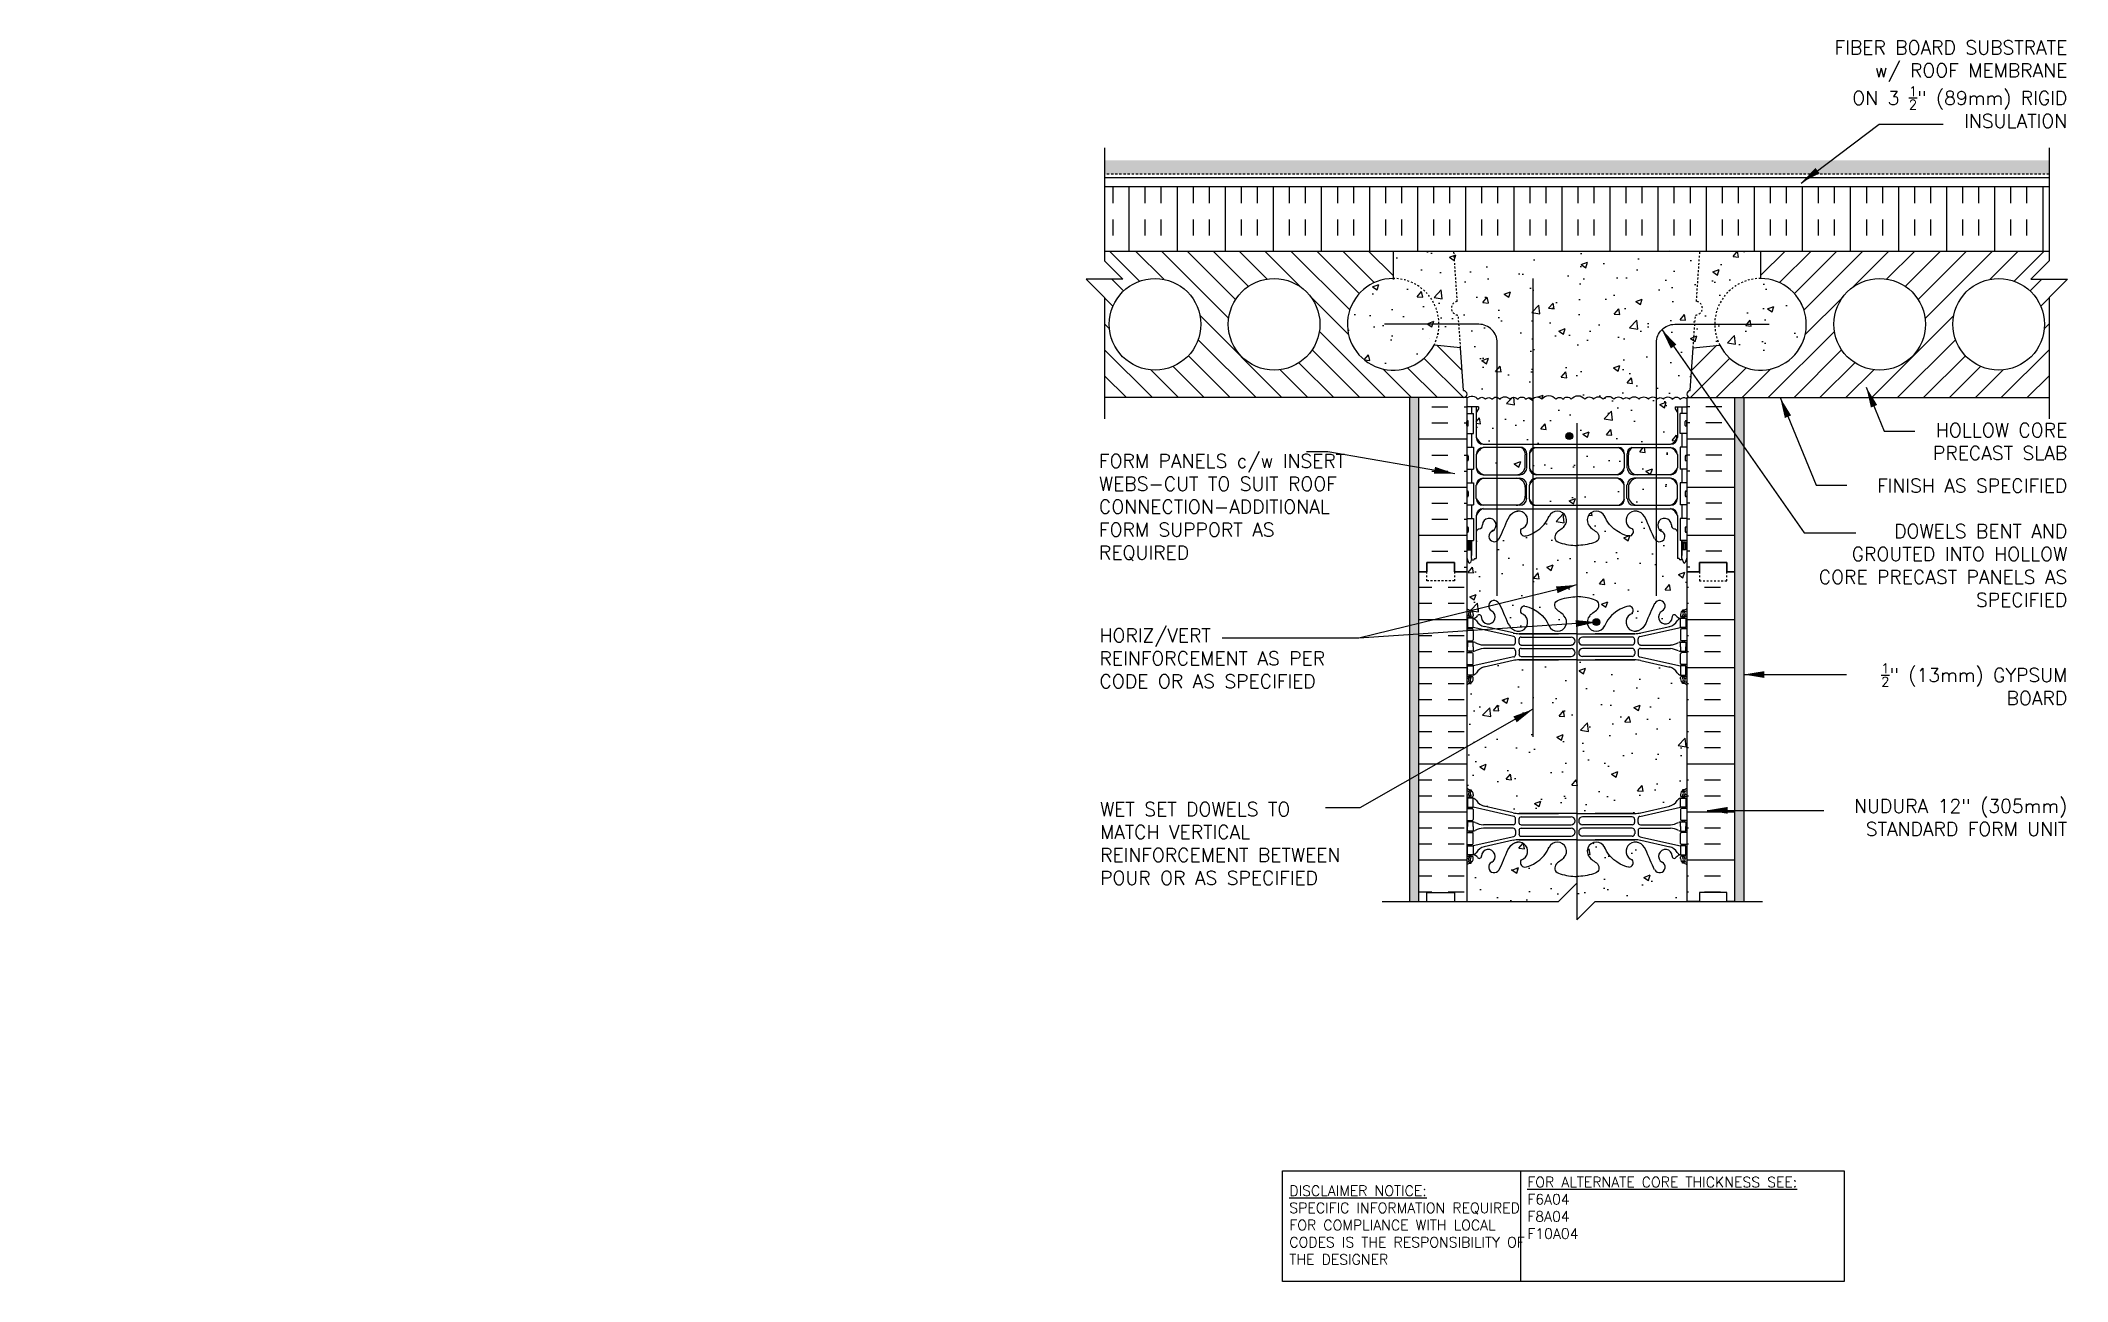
# Model space of a CAD drawing. Header units: inches. Extents: x 98 to 209, y 116 to 184.
import ezdxf

# ---------------------------------------------------------------- set-up
doc = ezdxf.new("R2010")
doc.units = ezdxf.units.IN
doc.header["$LTSCALE"] = 0.5
doc.header["$MEASUREMENT"] = 0
doc.linetypes.add('DASHED2', pattern=[0.375, 0.25, -0.125])
doc.linetypes.add('HIDDEN2', pattern=[0.1875, 0.125, -0.0625])
for name, color, linetype in [('HATCH', 12, 'Continuous'), ('Hidden2', 12, 'HIDDEN2'), ('line25', 2, 'Continuous'), ('LINE3', 3, 'Continuous'), ('LINE50', 5, 'Continuous'), ('LINE9', 9, 'Continuous'), ('TEXT', 4, 'Continuous'), ('Web_Edge', 9, 'Continuous')]:
    doc.layers.add(name, color=color, linetype=linetype)
doc.styles.add('DIM', font='romans.shx', dxfattribs={"width": 0.7})
doc.styles.add('ROMANS', font='romans.shx', dxfattribs={"height": 0.75})
doc.styles.get("Standard").update_dxf_attribs({"font": 'romans.shx', "height": 0.75})
doc.dimstyles.new('ext_12', dxfattribs={"dimscale": 12, "dimtxt": 0.09375, "dimasz": 0.09375, "dimexe": 0.09375, "dimexo": 0.0625, "dimgap": 0.0625, "dimtad": 1, "dimdec": 1, "dimzin": 3, "dimdsep": 46, "dimlunit": 4, "dimtxsty": 'DIM', "dimcen": 0.09, "dimdle": 0.09375, "dimclrt": 4, "dimadec": 0, "dimazin": 0, "dimtfac": 1, "dimtdec": 1, "dimtmove": 2, "dimatfit": 3, "dimfxl": 1, "dimfrac": 2, "dimtolj": 1, "dimtzin": 0, "dimarcsym": 0})

msp = doc.modelspace()

# ---------------------------------------------------------------- texts
at = {"layer": 'TEXT', "char_height": 0.75, "style": 'ROMANS'}
for s, insert, width, attachment_point in [('\\A1;FIBER BOARD SUBSTRATE\\Pw/ ROOF MEMBRANE \\PON 3 {\\H0.7x;\\S1/2;}" (89mm) RIGID \\PINSULATION', (208.8, 183.83), 26.1134, 3), ('HOLLOW CORE PRECAST SLAB', (208.8, 162.95), 12.9349, 3), ('FORM PANELS c/w INSERT WEBS-CUT TO SUIT ROOF CONNECTION-ADDITIONAL\\PFORM SUPPORT AS \\PREQUIRED', (155.95, 158.36), 14.5661, 4), ('FINISH AS SPECIFIED', (208.8, 159.92), 15.6784, 3), ('DOWELS BENT AND GROUTED INTO HOLLOW CORE PRECAST PANELS AS SPECIFIED', (208.8, 157.44), 15.4348, 3), ('HORIZ/VERT REINFORCEMENT AS PER CODE OR AS SPECIFIED', (155.98, 151.75), 14.3683, 1), ('\\A1;{\\H0.7x;\\S1/2;}" (13mm) GYPSUM \\PBOARD', (208.8, 149.84), 17.2174, 3), ('WET SET DOWELS TO MATCH VERTICAL REINFORCEMENT BETWEEN POUR OR AS SPECIFIED', (156.01, 140.02), 15.3151, 4), ('NUDURA 12" (305mm) STANDARD FORM UNIT', (208.8, 142.44), 17.2174, 3)]:
    msp.add_mtext(s, dxfattribs=dict(at, insert=insert, width=width, attachment_point=attachment_point))
at = {"layer": 'TEXT', "char_height": 0.5625, "attachment_point": 4}
for s, insert, width in [('{\\LFOR ALTERNATE CORE THICKNESS SEE:\\P}F6A04\\PF8A04\\PF10A04', (179.33, 120.14), 23.333), ('{\\LDISCLAIMER NOTICE:}\\PSPECIFIC INFORMATION REQUIRED FOR COMPLIANCE WITH LOCAL CODES IS THE RESPONSIBILITY OF THE DESIGNER', (166.34, 119.2), 14.0024)]:
    msp.add_mtext(s, dxfattribs=dict(at, insert=insert, width=width))

# ---------------------------------------------------------------- blocks, each defined once
blk = doc.blocks.new('12-inch Hinge Pin Web')
at = {"layer": 'Web_Edge'}
for p, q in [((349.82, 208.63), (349.9, 208.63)), ((349.82, 208.53), (350.11, 208.53)), ((349.97, 208.9), (350.06, 208.9)), ((349.97, 208.53), (349.97, 208.46)), ((350.06, 208.9), (350.06, 208.86)), ((350.06, 208.53), (350.06, 208.46)), ((350.17, 208.66), (350.17, 208.59)), ((352.34, 207.66), (350.76, 208.01)), ((359.31, 207.66), (360.89, 208.01)), ((361.48, 208.66), (361.48, 208.59)), ((361.82, 208.53), (361.54, 208.53)), ((361.68, 208.9), (361.59, 208.9)), ((361.59, 208.9), (361.59, 208.86)), ((361.59, 208.53), (361.59, 208.46)), ((361.68, 208.53), (361.68, 208.46)), ((361.82, 208.63), (361.75, 208.63)), ((349.82, 207.89), (350.11, 207.89)), ((349.82, 207.23), (350.11, 207.23)), ((349.97, 207.96), (349.97, 207.89)), ((349.97, 207.23), (349.97, 207.16)), ((350.06, 207.96), (350.06, 207.89)), ((350.06, 207.23), (350.06, 207.16)), ((352.38, 207.46), (350.16, 207.96)), ((350.17, 207.82), (350.17, 207.29)), ((352.35, 207), (350.72, 207)), ((352.48, 207.13), (352.48, 207.34)), ((352.67, 207.62), (354.82, 207.62)), ((355.82, 207.62), (352.67, 207.62)), ((352.67, 207.13), (352.67, 207.31)), ((352.79, 207.43), (355.51, 207.43)), ((352.79, 207), (355.51, 207)), ((355.82, 207.62), (358.98, 207.62)), ((358.85, 207.43), (356.14, 207.43)), ((358.85, 207), (356.14, 207)), ((358.98, 207.62), (356.82, 207.62)), ((358.98, 207.13), (358.98, 207.31)), ((359.17, 207.13), (359.17, 207.34)), ((359.26, 207.46), (361.48, 207.96)), ((359.29, 207), (360.93, 207)), ((361.48, 207.82), (361.48, 207.29)), ((361.82, 207.89), (361.54, 207.89)), ((361.82, 207.23), (361.54, 207.23)), ((361.59, 207.96), (361.59, 207.89)), ((361.59, 207.23), (361.59, 207.16)), ((361.68, 207.96), (361.68, 207.89)), ((361.68, 207.23), (361.68, 207.16)), ((349.82, 206.59), (350.11, 206.59)), ((349.82, 205.93), (350.11, 205.93)), ((349.97, 206.59), (349.97, 206.66)), ((349.97, 205.86), (349.97, 205.93)), ((350.06, 206.59), (350.06, 206.66)), ((350.06, 205.86), (350.06, 205.93)), ((352.38, 206.35), (350.16, 205.86)), ((350.17, 205.99), (350.17, 206.52)), ((352.35, 206.81), (350.72, 206.81)), ((352.34, 206.15), (350.76, 205.8)), ((352.48, 206.69), (352.48, 206.47)), ((352.67, 206.69), (352.67, 206.5)), ((352.67, 206.19), (354.82, 206.19)), ((355.82, 206.19), (352.67, 206.19)), ((352.79, 206.81), (355.51, 206.81)), ((352.79, 206.38), (355.51, 206.38)), ((355.82, 206.19), (358.98, 206.19)), ((358.85, 206.81), (356.14, 206.81)), ((358.85, 206.38), (356.14, 206.38)), ((358.98, 206.19), (356.82, 206.19)), ((358.98, 206.69), (358.98, 206.5)), ((359.17, 206.69), (359.17, 206.47)), ((359.26, 206.35), (361.48, 205.86)), ((359.29, 206.81), (360.93, 206.81)), ((359.31, 206.15), (360.89, 205.8)), ((361.48, 205.99), (361.48, 206.52)), ((361.82, 206.59), (361.54, 206.59)), ((361.82, 205.93), (361.54, 205.93)), ((361.59, 206.59), (361.59, 206.66)), ((361.59, 205.86), (361.59, 205.93)), ((361.68, 206.59), (361.68, 206.66)), ((361.68, 205.86), (361.68, 205.93)), ((349.82, 205.29), (350.11, 205.29)), ((349.82, 205.19), (349.9, 205.19)), ((349.97, 205.29), (349.97, 205.36)), ((349.97, 204.91), (350.06, 204.91)), ((350.06, 205.29), (350.06, 205.36)), ((350.06, 204.91), (350.06, 204.95)), ((350.17, 205.16), (350.17, 205.22)), ((361.48, 205.16), (361.48, 205.22)), ((361.82, 205.29), (361.54, 205.29)), ((361.59, 205.29), (361.59, 205.36)), ((361.59, 204.91), (361.59, 204.95)), ((361.68, 204.91), (361.59, 204.91)), ((361.68, 205.29), (361.68, 205.36)), ((361.82, 205.19), (361.75, 205.19)), ((349.82, 198.82), (349.9, 198.82)), ((349.82, 198.72), (350.11, 198.72)), ((349.82, 198.08), (350.11, 198.08)), ((349.97, 199.1), (350.06, 199.1)), ((349.97, 198.72), (349.97, 198.65)), ((349.97, 198.15), (349.97, 198.08)), ((350.06, 199.1), (350.06, 199.06)), ((350.06, 198.72), (350.06, 198.65)), ((350.06, 198.15), (350.06, 198.08)), ((352.38, 197.65), (350.16, 198.15)), ((350.17, 198.85), (350.17, 198.78)), ((352.34, 197.85), (350.76, 198.2)), ((359.26, 197.65), (361.48, 198.15)), ((359.31, 197.85), (360.89, 198.2)), ((361.48, 198.85), (361.48, 198.78)), ((361.82, 198.72), (361.54, 198.72)), ((361.82, 198.08), (361.54, 198.08)), ((361.68, 199.1), (361.59, 199.1)), ((361.59, 199.1), (361.59, 199.06)), ((361.59, 198.72), (361.59, 198.65)), ((361.59, 198.15), (361.59, 198.08)), ((361.68, 198.72), (361.68, 198.65)), ((361.68, 198.15), (361.68, 198.08)), ((361.82, 198.82), (361.75, 198.82)), ((349.82, 197.42), (350.11, 197.42)), ((349.97, 197.42), (349.97, 197.35)), ((350.06, 197.42), (350.06, 197.35)), ((350.17, 198.02), (350.17, 197.48)), ((352.35, 197.19), (350.72, 197.19)), ((352.35, 197), (350.72, 197)), ((352.48, 197.32), (352.48, 197.53)), ((352.67, 197.81), (354.82, 197.81)), ((355.82, 197.81), (352.67, 197.81)), ((352.67, 197.32), (352.67, 197.5)), ((352.79, 197.63), (355.51, 197.63)), ((352.79, 197.19), (355.51, 197.19)), ((352.79, 197), (355.51, 197)), ((355.82, 197.81), (358.98, 197.81)), ((358.85, 197.63), (356.14, 197.63)), ((358.85, 197.19), (356.14, 197.19)), ((358.85, 197), (356.14, 197)), ((358.98, 197.81), (356.82, 197.81)), ((358.98, 197.32), (358.98, 197.5)), ((359.17, 197.32), (359.17, 197.53)), ((359.29, 197.19), (360.93, 197.19)), ((359.29, 197), (360.93, 197)), ((361.48, 198.02), (361.48, 197.48)), ((361.82, 197.42), (361.54, 197.42)), ((361.59, 197.42), (361.59, 197.35)), ((361.68, 197.42), (361.68, 197.35)), ((349.82, 196.78), (350.11, 196.78)), ((349.82, 196.12), (350.11, 196.12)), ((349.97, 196.78), (349.97, 196.85)), ((349.97, 196.05), (349.97, 196.12)), ((350.06, 196.78), (350.06, 196.85)), ((350.06, 196.05), (350.06, 196.12)), ((352.38, 196.54), (350.16, 196.05)), ((350.17, 196.18), (350.17, 196.72)), ((352.34, 196.35), (350.76, 195.99)), ((352.48, 196.88), (352.48, 196.67)), ((352.67, 196.88), (352.67, 196.69)), ((352.67, 196.38), (354.82, 196.38)), ((355.82, 196.38), (352.67, 196.38)), ((352.79, 196.57), (355.51, 196.57)), ((355.82, 196.38), (358.98, 196.38)), ((358.85, 196.57), (356.14, 196.57)), ((358.98, 196.38), (356.82, 196.38)), ((358.98, 196.88), (358.98, 196.69)), ((359.17, 196.88), (359.17, 196.67)), ((359.26, 196.54), (361.48, 196.05)), ((359.31, 196.35), (360.89, 195.99)), ((361.48, 196.18), (361.48, 196.72)), ((361.82, 196.78), (361.54, 196.78)), ((361.82, 196.12), (361.54, 196.12)), ((361.59, 196.78), (361.59, 196.85)), ((361.59, 196.05), (361.59, 196.12)), ((361.68, 196.78), (361.68, 196.85)), ((361.68, 196.05), (361.68, 196.12)), ((349.82, 195.48), (350.11, 195.48)), ((349.82, 195.38), (349.9, 195.38)), ((349.97, 195.48), (349.97, 195.55)), ((349.97, 195.1), (350.06, 195.1)), ((350.06, 195.48), (350.06, 195.55)), ((350.06, 195.1), (350.06, 195.14)), ((350.17, 195.35), (350.17, 195.42)), ((361.48, 195.35), (361.48, 195.42)), ((361.82, 195.48), (361.54, 195.48)), ((361.59, 195.48), (361.59, 195.55)), ((361.59, 195.1), (361.59, 195.14)), ((361.68, 195.1), (361.59, 195.1)), ((361.68, 195.48), (361.68, 195.55)), ((361.82, 195.38), (361.75, 195.38))]:
    blk.add_line(p, q, dxfattribs=at)
for points in [[(349.86, 207.96), (350.16, 207.96), (350.16, 208.46), (349.86, 208.46)], [(361.78, 207.96), (361.48, 207.96), (361.48, 208.46), (361.78, 208.46)], [(349.86, 205.86), (350.16, 205.86), (350.16, 205.36), (349.86, 205.36)], [(361.78, 205.86), (361.48, 205.86), (361.48, 205.36), (361.78, 205.36)], [(349.86, 198.15), (350.16, 198.15), (350.16, 198.65), (349.86, 198.65)], [(361.78, 198.15), (361.48, 198.15), (361.48, 198.65), (361.78, 198.65)], [(349.86, 196.05), (350.16, 196.05), (350.16, 195.55), (349.86, 195.55)], [(361.78, 196.05), (361.48, 196.05), (361.48, 195.55), (361.78, 195.55)]]:
    blk.add_lwpolyline(points, close=True, dxfattribs=at)
for points in [[(350.16, 206.91), (350.16, 207.16), (349.86, 207.16), (349.86, 206.91)], [(350.16, 206.91), (350.16, 206.66), (349.86, 206.66), (349.86, 206.91)], [(361.48, 206.91), (361.48, 207.16), (361.78, 207.16), (361.78, 206.91)], [(361.48, 206.91), (361.48, 206.66), (361.78, 206.66), (361.78, 206.91)], [(350.16, 197.1), (350.16, 197.35), (349.86, 197.35), (349.86, 197.1)], [(350.16, 197.1), (350.16, 196.85), (349.86, 196.85), (349.86, 197.1)], [(361.48, 197.1), (361.48, 197.35), (361.78, 197.35), (361.78, 197.1)], [(361.48, 197.1), (361.48, 196.85), (361.78, 196.85), (361.78, 197.1)]]:
    blk.add_lwpolyline(points, dxfattribs=at)
for centre, radius, start, end in [((351.31, 209.13), 0.3, 27.597, 243.9425), ((352.98, 208.88), 0.242, 90, 218.2327), ((358.66, 208.88), 0.242, 321.7673, 90), ((360.34, 209.13), 0.3, 296.0575, 152.403), ((350.17, 209.36), 0.5, 226.2109, 250.5288), ((350.17, 209.36), 0.6, 234.7832, 245.0748), ((349.9, 208.65), 0.0196, 269.4032, 15.4901), ((350.16, 208.71), 0.25, 140.1145, 222.4609), ((349.91, 208.8), 0.021, 343.464, 63.9957), ((350.01, 208.84), 0.045, 321.448, 139.1879), ((350.01, 208.57), 0.045, 222.4609, 42.4609), ((349.92, 208.66), 0.25, 0, 70.5288), ((350.16, 208.71), 0.16, 140.0001, 222.4609), ((350.11, 208.59), 0.0625, 270, 0), ((350.13, 208.81), 0.352, 276.1291, 321.5331), ((350.04, 208.11), 0.364, 34.9775, 70.3387), ((350.97, 208.72), 0.743, 212.7919, 253.8107), ((350.5, 208.54), 0.113, 347.8156, 154.0569), ((350.99, 208.53), 0.375, 182.9237, 59.8675), ((352.64, 208.25), 0.5, 246.2139, 71.7937), ((354.76, 208.25), 0.5, 204.819, 44.1875), ((356.89, 208.25), 0.5, 135.8125, 335.181), ((359.01, 208.25), 0.5, 108.2063, 293.7861), ((360.66, 208.53), 0.375, 120.1325, 357.0763), ((360.68, 208.72), 0.743, 286.1893, 327.2081), ((361.14, 208.54), 0.113, 25.9431, 192.1844), ((361.52, 208.81), 0.352, 218.4669, 263.8709), ((361.6, 208.11), 0.364, 109.6613, 145.0225), ((361.73, 208.66), 0.25, 109.4712, 180), ((361.54, 208.59), 0.0625, 180, 270), ((361.63, 208.57), 0.045, 137.5391, 317.5391), ((361.64, 208.84), 0.045, 40.8121, 218.552), ((361.48, 208.71), 0.16, 317.5391, 39.9999), ((361.48, 209.36), 0.5, 289.4712, 313.7891), ((361.48, 208.71), 0.25, 317.5391, 39.8855), ((361.74, 208.8), 0.021, 116.0043, 196.536), ((361.48, 209.36), 0.6, 294.9252, 305.2168), ((361.75, 208.65), 0.0196, 164.5099, 270.5968), ((350.11, 207.82), 0.0625, 0, 90), ((350.11, 207.29), 0.0625, 270, 0), ((350.16, 206.94), 0.219, 60.4937, 88.92), ((350.81, 208.17), 1.17, 242.6365, 265.6505), ((352.67, 209.12), 1.5, 257.4135, 270), ((352.35, 207.13), 0.125, 270, 0), ((352.35, 207.34), 0.125, 0, 77.3767), ((352.79, 207.31), 0.125, 90, 180), ((352.79, 207.13), 0.125, 180, 270), ((355.51, 207.22), 0.217, 270, 90), ((356.14, 207.22), 0.217, 90, 270), ((358.85, 207.31), 0.125, 0, 90), ((358.85, 207.13), 0.125, 270, 360), ((358.98, 209.12), 1.5, 270, 282.5865), ((359.29, 207.34), 0.125, 102.6233, 180), ((359.29, 207.13), 0.125, 180, 270), ((360.84, 208.17), 1.17, 274.3495, 297.3635), ((361.49, 206.94), 0.219, 91.08, 119.5063), ((361.54, 207.82), 0.0625, 90, 180), ((361.54, 207.29), 0.0625, 180, 270), ((350.11, 206.52), 0.0625, 0, 90), ((350.11, 205.99), 0.0625, 270, 0), ((350.16, 206.87), 0.219, 271.08, 299.5063), ((350.81, 205.64), 1.17, 94.3495, 117.3635), ((350.97, 205.09), 0.743, 106.1893, 147.2081), ((352.67, 204.69), 1.5, 90, 102.5865), ((352.35, 206.69), 0.125, 0, 90), ((352.35, 206.47), 0.125, 282.6233, 0), ((352.79, 206.69), 0.125, 90, 180), ((352.79, 206.5), 0.125, 180, 270), ((355.51, 206.59), 0.217, 270, 90), ((356.14, 206.59), 0.217, 90, 270), ((358.85, 206.69), 0.125, 0, 90), ((358.85, 206.5), 0.125, 270, 0), ((358.98, 204.69), 1.5, 77.4135, 90), ((359.29, 206.69), 0.125, 90, 180), ((359.29, 206.47), 0.125, 180, 257.3767), ((360.68, 205.09), 0.743, 32.7919, 73.8107), ((360.84, 205.64), 1.17, 62.6365, 85.6505), ((361.49, 206.87), 0.219, 240.4937, 268.92), ((361.54, 206.52), 0.0625, 90, 180), ((361.54, 205.99), 0.0625, 180, 270), ((350.17, 204.45), 0.6, 114.9252, 125.2168), ((350.17, 204.45), 0.5, 109.4712, 133.7891), ((349.9, 205.17), 0.0196, 344.5099, 90.5968), ((350.16, 205.1), 0.25, 137.5391, 219.8855), ((349.91, 205.01), 0.021, 296.0043, 16.536), ((350.01, 204.97), 0.045, 220.8121, 38.552), ((350.01, 205.24), 0.045, 317.5391, 137.5391), ((350.16, 205.1), 0.16, 137.5391, 219.9999), ((349.92, 205.16), 0.25, 289.4712, 360), ((350.11, 205.22), 0.0625, 360, 90), ((350.04, 205.7), 0.364, 289.6613, 325.0225), ((361.6, 205.7), 0.364, 214.9775, 250.3387), ((361.54, 205.22), 0.0625, 90, 180), ((361.73, 205.16), 0.25, 180, 250.5288), ((361.63, 205.24), 0.045, 42.4609, 222.4609), ((361.48, 205.1), 0.16, 320.0001, 42.4609), ((361.64, 204.97), 0.045, 141.448, 319.1879), ((361.48, 204.45), 0.5, 46.2109, 70.5288), ((361.48, 205.1), 0.25, 320.1145, 42.4609), ((361.74, 205.01), 0.021, 163.464, 243.9957), ((361.75, 205.17), 0.0196, 89.4032, 195.4901), ((361.48, 204.45), 0.6, 54.7832, 65.0748), ((350.17, 199.56), 0.5, 226.2109, 250.5288), ((361.48, 199.56), 0.5, 289.4712, 313.7891), ((350.17, 199.56), 0.6, 234.7832, 245.0748), ((349.9, 198.84), 0.0196, 269.4032, 15.4901), ((350.16, 198.9), 0.25, 140.1145, 222.4609), ((349.91, 198.99), 0.021, 343.464, 63.9957), ((350.01, 199.03), 0.045, 321.448, 139.1879), ((350.01, 198.76), 0.045, 222.4609, 42.4609), ((349.92, 198.85), 0.25, 0, 70.5288), ((350.16, 198.9), 0.16, 140.0001, 222.4609), ((350.11, 198.78), 0.0625, 270, 0), ((350.11, 198.02), 0.0625, 0, 90), ((350.04, 198.31), 0.364, 34.9775, 70.3387), ((350.97, 198.92), 0.743, 212.7919, 253.8107), ((360.68, 198.92), 0.743, 286.1893, 327.2081), ((361.6, 198.31), 0.364, 109.6613, 145.0225), ((361.73, 198.85), 0.25, 109.4712, 180), ((361.54, 198.78), 0.0625, 180, 270), ((361.54, 198.02), 0.0625, 90, 180), ((361.63, 198.76), 0.045, 137.5391, 317.5391), ((361.64, 199.03), 0.045, 40.8121, 218.552), ((361.48, 198.9), 0.16, 317.5391, 39.9999), ((361.48, 198.9), 0.25, 317.5391, 39.8855), ((361.74, 198.99), 0.021, 116.0043, 196.536), ((361.48, 199.56), 0.6, 294.9252, 305.2168), ((361.75, 198.84), 0.0196, 164.5099, 270.5968), ((350.11, 197.48), 0.0625, 270, 0), ((350.16, 197.13), 0.219, 60.4937, 88.92), ((350.81, 198.36), 1.17, 242.6365, 265.6505), ((350.81, 195.84), 1.17, 94.3495, 117.3635), ((352.67, 199.31), 1.5, 257.4135, 270), ((352.35, 197.32), 0.125, 270, 0), ((352.35, 196.88), 0.125, 0, 90), ((352.35, 197.53), 0.125, 0, 77.3767), ((352.79, 197.5), 0.125, 90, 180), ((352.79, 197.32), 0.125, 180, 270), ((352.79, 196.88), 0.125, 90, 180), ((355.51, 197.41), 0.217, 270, 90), ((355.51, 196.79), 0.217, 270, 90), ((356.14, 197.41), 0.217, 90, 270), ((356.14, 196.79), 0.217, 90, 270), ((358.85, 197.5), 0.125, 0, 90), ((358.85, 197.32), 0.125, 270, 360), ((358.85, 196.88), 0.125, 0, 90), ((358.98, 199.31), 1.5, 270, 282.5865), ((359.29, 197.53), 0.125, 102.6233, 180), ((359.29, 197.32), 0.125, 180, 270), ((359.29, 196.88), 0.125, 90, 180), ((360.84, 198.36), 1.17, 274.3495, 297.3635), ((360.84, 195.84), 1.17, 62.6365, 85.6505), ((361.49, 197.13), 0.219, 91.08, 119.5063), ((361.54, 197.48), 0.0625, 180, 270), ((350.11, 196.72), 0.0625, 0, 90), ((350.11, 196.18), 0.0625, 270, 0), ((350.16, 197.07), 0.219, 271.08, 299.5063), ((350.97, 195.28), 0.743, 106.1893, 147.2081), ((350.99, 195.47), 0.375, 300.1325, 177.0763), ((352.67, 194.88), 1.5, 90, 102.5865), ((352.35, 196.67), 0.125, 282.6233, 0), ((352.64, 195.75), 0.5, 288.2063, 113.7861), ((352.79, 196.69), 0.125, 180, 270), ((354.76, 195.75), 0.5, 315.8125, 155.181), ((356.89, 195.75), 0.5, 24.819, 224.1875), ((359.01, 195.75), 0.5, 66.2139, 251.7937), ((358.85, 196.69), 0.125, 270, 0), ((358.98, 194.88), 1.5, 77.4135, 90), ((359.29, 196.67), 0.125, 180, 257.3767), ((360.66, 195.47), 0.375, 2.9237, 239.8675), ((360.68, 195.28), 0.743, 32.7919, 73.8107), ((361.49, 197.07), 0.219, 240.4937, 268.92), ((361.54, 196.72), 0.0625, 90, 180), ((361.54, 196.18), 0.0625, 180, 270), ((350.17, 194.64), 0.6, 114.9252, 125.2168), ((350.17, 194.64), 0.5, 109.4712, 133.7891), ((349.9, 195.36), 0.0196, 344.5099, 90.5968), ((350.16, 195.29), 0.25, 137.5391, 219.8855), ((349.91, 195.2), 0.021, 296.0043, 16.536), ((350.01, 195.16), 0.045, 220.8121, 38.552), ((350.01, 195.43), 0.045, 317.5391, 137.5391), ((350.16, 195.29), 0.16, 137.5391, 219.9999), ((349.92, 195.35), 0.25, 289.4712, 360), ((350.11, 195.42), 0.0625, 360, 90), ((350.04, 195.89), 0.364, 289.6613, 325.0225), ((350.13, 195.2), 0.352, 38.4669, 83.8709), ((350.5, 195.47), 0.113, 205.9431, 12.1844), ((351.31, 194.88), 0.3, 116.0575, 332.403), ((352.98, 195.13), 0.242, 141.7673, 270), ((358.66, 195.13), 0.242, 270, 38.2327), ((360.34, 194.88), 0.3, 207.597, 63.9425), ((361.14, 195.47), 0.113, 167.8156, 334.0569), ((361.52, 195.2), 0.352, 96.1291, 141.5331), ((361.6, 195.89), 0.364, 214.9775, 250.3387), ((361.54, 195.42), 0.0625, 90, 180), ((361.73, 195.35), 0.25, 180, 250.5288), ((361.63, 195.43), 0.045, 42.4609, 222.4609), ((361.48, 195.29), 0.16, 320.0001, 42.4609), ((361.64, 195.16), 0.045, 141.448, 319.1879), ((361.48, 194.64), 0.5, 46.2109, 70.5288), ((361.48, 195.29), 0.25, 320.1145, 42.4609), ((361.74, 195.2), 0.021, 163.464, 243.9957), ((361.75, 195.36), 0.0196, 89.4032, 195.4901), ((361.48, 194.64), 0.6, 54.7832, 65.0748)]:
    blk.add_arc(centre, radius, start, end, dxfattribs=at)
for points, knots in [([(351.58, 209.26), (351.66, 209.1), (351.91, 208.61), (352.13, 207.86), (352.54, 207.76), (352.59, 207.76)], [0, 0, 0, 0, 0.579211, 1.703896, 1.875321, 1.875321, 1.875321, 1.875321]), ([(352.98, 209.12), (353.1, 209.12), (353.94, 208.77), (354.18, 208.31), (354.32, 208.03)], [0.038125, 0.038125, 0.038125, 0.038125, 0.320663, 1.258119, 1.258119, 1.258119, 1.258119]), ([(355.12, 208.6), (355.01, 208.77), (354.65, 208.86), (354.58, 209.35), (355.12, 209.59), (355.53, 209.62), (355.82, 209.64)], [0.229407, 0.229407, 0.229407, 0.229407, 0.844432, 1.128849, 1.464331, 2.389004, 2.389004, 2.389004, 2.389004]), ([(356.53, 208.6), (356.64, 208.77), (357, 208.86), (357.07, 209.35), (356.52, 209.59), (356.12, 209.62), (355.82, 209.64)], [0.229407, 0.229407, 0.229407, 0.229407, 0.844432, 1.128849, 1.464331, 2.389004, 2.389004, 2.389004, 2.389004]), ([(358.66, 209.12), (358.54, 209.12), (357.71, 208.77), (357.47, 208.31), (357.33, 208.03)], [0.038125, 0.038125, 0.038125, 0.038125, 0.320663, 1.258119, 1.258119, 1.258119, 1.258119]), ([(360.07, 209.26), (359.99, 209.1), (359.73, 208.61), (359.52, 207.86), (359.11, 207.76), (359.05, 207.76)], [0, 0, 0, 0, 0.579211, 1.703896, 1.875321, 1.875321, 1.875321, 1.875321]), ([(351.58, 194.74), (351.66, 194.91), (351.91, 195.4), (352.13, 196.15), (352.54, 196.24), (352.59, 196.25)], [0, 0, 0, 0, 0.579211, 1.703896, 1.875321, 1.875321, 1.875321, 1.875321]), ([(352.98, 194.88), (353.1, 194.88), (353.94, 195.24), (354.18, 195.7), (354.32, 195.98)], [0.038125, 0.038125, 0.038125, 0.038125, 0.320663, 1.258119, 1.258119, 1.258119, 1.258119]), ([(358.66, 194.88), (358.54, 194.88), (357.71, 195.24), (357.47, 195.7), (357.33, 195.98)], [0.038125, 0.038125, 0.038125, 0.038125, 0.320663, 1.258119, 1.258119, 1.258119, 1.258119]), ([(360.07, 194.74), (359.99, 194.91), (359.73, 195.4), (359.52, 196.15), (359.11, 196.24), (359.05, 196.25)], [0, 0, 0, 0, 0.579211, 1.703896, 1.875321, 1.875321, 1.875321, 1.875321]), ([(355.12, 195.4), (355.01, 195.24), (354.65, 195.15), (354.58, 194.65), (355.12, 194.42), (355.53, 194.39), (355.82, 194.37)], [0.229407, 0.229407, 0.229407, 0.229407, 0.844432, 1.128849, 1.464331, 2.389004, 2.389004, 2.389004, 2.389004]), ([(356.53, 195.4), (356.64, 195.24), (357, 195.15), (357.07, 194.65), (356.52, 194.42), (356.12, 194.39), (355.82, 194.37)], [0.229407, 0.229407, 0.229407, 0.229407, 0.844432, 1.128849, 1.464331, 2.389004, 2.389004, 2.389004, 2.389004])]:
    blk.add_open_spline(points, degree=3, knots=knots, dxfattribs=at)
for points in [[(352.67, 207.13), (352.67, 207.3)], [(358.98, 207.13), (358.98, 207.3)], [(352.67, 206.68), (352.67, 206.51)], [(358.98, 206.68), (358.98, 206.51)], [(352.67, 197.32), (352.67, 197.5)], [(358.98, 197.32), (358.98, 197.5)], [(352.67, 196.87), (352.67, 196.7)], [(358.98, 196.87), (358.98, 196.7)]]:
    blk.add_open_spline(points, degree=1, dxfattribs=at)

# ---------------------------------------------------------------- hatches: boundary and pattern name
at = {"layer": 'HATCH'}
h = msp.add_hatch(dxfattribs=at)
h.set_pattern_fill('GRAVEL', color=256, style=0)
h.set_pattern_definition([(228.0128, (0.72, 1), (-7.999998232, -9.000001342), [0.134536, -13.319088]), (184.9697, (0.63, 0.9), (12.0000010515, 0.999991307), [0.230868, -22.855925]), (132.5104, (0.4, 0.88), (9.999990718, -11.000008674), [0.162788, -16.116032]), (267.2737, (0.01, 0.63), (0.999996018, 20.000000295), [0.210238, -20.813558]), (292.8337, (0, 0.42), (-5.0000099054, 11.999996412), [0.206155, -20.409373]), (357.2737, (0.08, 0.23), (-20.000000295, 0.999996018), [0.210238, -20.813558]), (37.6942, (0.29, 0.22), (-13.0000073456, -9.999990405), [0.278029, -27.524849]), (72.2553, (0.51, 0.39), (7.0000107627, 21.999996231), [0.262488, -25.986321]), (121.4296, (0.59, 0.64), (-8.000008234, 12.9999950365), [0.21095, -20.884073]), (175.2364, (0.48, 0.82), (11.000000946, -0.999991533), [0.240832, -11.800763]), (222.3974, (0.24, 0.84), (-12.000007351, -10.999992082), [0.311448, -30.833375]), (138.8141, (1, 0.62), (-7.000002947, 5.999997313), [0.106301, -10.523844]), (171.4692, (0.92, 0.69), (12.999998285, -2.00000791), [0.202237, -20.021511]), (225, (0.72, 0.72), (-1e-16, -1.0000003), [0.141421, -1.272792]), (203.1986, (0.65, 0.84), (4.99999973, 2.000001325), [0.076158, -7.539615]), (291.8014, (0.58, 0.81), (-0.99999991, 3.00000027), [0.107703, -5.277462]), (30.9638, (0.62, 0.71), (2.99999802, 2.00000248), [0.174929, -5.656023]), (161.5651, (0.77, 0.8), (2.00000043, -0.9999984), [0.126491, -3.035787]), (16.3895, (0, 0.81), (10.000002198, 2.99999271), [0.1772, -17.542845]), (70.3462, (0.17, 0.86), (-3.999995247, -11.000002136), [0.148661, -14.717408]), (293.1986, (0.77, 1), (-2.000001325, 4.99999973), [0.152315, -7.463458]), (343.6105, (0.83, 0.86), (-10.000002198, 2.99999271), [0.1772, -17.542845]), (339.444, (0, 0.19), (-5.000001845, 1.999995996), [0.17088, -8.373124]), (294.7751, (0.16, 0.13), (-4.99999219, 11.000003422), [0.143178, -14.174643]), (66.8014, (0.78, 0), (2.000001325, 4.99999973), [0.152315, -7.463458]), (17.354, (0.84, 0.14), (-13.000002019, -3.999994502), [0.167631, -16.595424]), (69.444, (0.29, 0), (-1.999995996, -5.000001845), [0.08544, -8.458564]), (101.3099, (0.72, 0), (-0.99999763, 4.00000075), [0.05099, -5.048029]), (165.9638, (0.71, 0.05), (3.00000055, -0.99999806), [0.206155, -3.91695]), (186.009, (0.51, 0.1), (9.999999751, 0.999999317), [0.19105, -18.913923]), (303.6901, (0.62, 0.62), (-1.00000133, 1.99999956), [0.144222, -3.461329]), (353.1572, (0.7, 0.5), (16.9999993655, -2.000007998), [0.251794, -24.927563]), (60.9454, (0.95, 0.47), (-4.000000027, -7.000000385), [0.102956, -10.192674]), (90, (1, 0.56), (-1, 1), [0.06, -0.94]), (120.2564, (0.49, 0.13), (3.999994887, -7.000002456), [0.138924, -13.75352]), (48.0128, (0.42, 0.25), (7.999998232, 9.000001342), [0.269072, -13.184552]), (0, (0.6, 0.45), (1, 1), [0.26, -0.74]), (325.3048, (0.86, 0.45), (-9.999994259, 7.00000861), [0.158114, -15.653274]), (254.0546, (0.99, 0.36), (-0.99999989, -4.00000013), [0.145602, -7.134508]), (207.646, (0.95, 0.22), (-18.999995807, -10.000007713), [0.237065, -23.469474]), (175.4261, (0.74, 0.11), (-13.0000005583, 0.999994801), [0.250799, -24.829074])])
h.paths.add_polyline_path([(207.81, 177.29), (156.26, 177.29), (156.26, 176.54), (207.81, 176.54)])
h = msp.add_hatch(dxfattribs=at)
h.set_pattern_fill('AR-CONC', color=256, scale=0.5, style=0)
h.paths.add_polyline_path([(178.23, 177.33), (178.23, 177.44), (178.23, 177.46, 0.414214), (177.73, 177.96), (177.16, 177.96, 0.414214), (176.53, 177.34), (176.53, 176.81, 0.549071), (177.07, 176.47), (177.95, 176.88, 0.291097)])
h = msp.add_hatch(dxfattribs=at)
h.set_pattern_fill('INSUL', color=256, scale=7, angle=90, style=0)
h.set_pattern_definition([(90, (89.352, 17.4502), (-2.625, 2e-16), []), (90, (88.477, 17.4502), (-2.625, 2e-16), [0.875, -0.875]), (90, (87.602, 17.4502), (-2.625, 2e-16), [0.875, -0.875])])
h.paths.add_polyline_path([(207.81, 172.35), (207.81, 175.85), (156.26, 175.85), (156.26, 172.35)])
h = msp.add_hatch(dxfattribs=at)
h.set_pattern_fill('ANSI31', color=256, scale=8, style=0)
h.set_pattern_definition([(135, (358.5729, 0), (0.7071068, 0.7071068), [])])
h.paths.add_polyline_path([(156.51, 168.35, 1), (161.51, 168.35, 1)], flags=16)
h.paths.add_polyline_path([(163.01, 168.35, 1), (168.01, 168.35, 1)], flags=16)
edge = h.paths.add_edge_path()
edge.add_line((156.26, 172.35), (156.26, 171.81))
edge.add_line((156.26, 171.81), (157.26, 170.81))
edge.add_line((157.26, 170.81), (155.26, 170.81))
edge.add_line((155.26, 170.81), (156.26, 169.81))
edge.add_line((156.26, 169.81), (156.26, 164.35))
edge.add_line((156.26, 164.35), (175.85, 164.35))
edge.add_arc((175.85, 164.54), 0.188, 270, 450)
edge.add_line((175.85, 164.73), (175.69, 167.07))
edge.add_line((175.69, 167.07), (174.24, 167.22))
edge.add_arc((172.01, 168.35), 2.5, 90, 333.1454, ccw=False)
edge.add_line((172.01, 170.85), (172.01, 172.35))
edge.add_line((172.01, 172.35), (156.26, 172.35))
h = msp.add_hatch(dxfattribs=at)
h.set_pattern_fill('AR-CONC', color=256, scale=0.5)
h.set_pattern_definition([(50, (0, 0), (3.5863, -0.31376), [0.375, -4.125]), (355, (0, 0), (-0.693757, 3.76096), [0.3, -3.3]), (100.4514, (0.299, -0.026), (2.892544, 3.4472), [0.3187, -3.50571]), (46.1842, (0, 1), (5.33621, -0.8276), [0.5625, -6.1875]), (96.6356, (0.4447, 0.931), (4.67331, 4.87059), [0.47805, -5.25857]), (351.1842, (0, 1), (4.67331, 4.87059), [0.45, -4.95]), (21, (0.5, 0.75), (2.984535, -2.013094), [0.375, -4.125]), (326, (0.5, 0.75), (1.216577, 3.62575), [0.3, -3.3]), (71.4514, (0.7487, 0.5822), (4.20111, 1.612656), [0.3187, -3.50571]), (37.5, (0, 0), (0.060799, 1.664469), [0, -3.26, 0, -3.35, 0, -3.3125]), (7.5, (0, 0), (1.315348, 1.972059), [0, -1.91, 0, -3.185, 0, -1.2625]), (327.5, (-1.115, 0), (2.669112, -0.1127744), [0, -1.25, 0, -3.9, 0, -5.175]), (317.5, (-1.615, 0), (2.91593, 0.500525), [0, -1.625, 0, -2.59, 0, -3.675])])
h.paths.add_polyline_path([(188.38, 167.07), (188.51, 168.86, 0.932515), (188.56, 169.6), (188.75, 172.35), (175.32, 172.35), (175.51, 169.6, 0.932515), (175.56, 168.86), (175.69, 167.07), (175.85, 164.73, -1), (175.85, 164.35), (176.03, 164.35), (176.03, 164.33, -0.445808), (176.64, 164.26, -0.520567), (177.05, 164.26, -0.520567), (177.4, 164.26, -0.520567), (177.84, 164.26, -0.520567), (178.37, 164.26, -0.520567), (178.8, 164.26, -0.520567), (179.26, 164.26, -0.520567), (179.62, 164.26, -0.520567), (180.12, 164.26, -0.520567), (180.89, 164.26, -0.520567), (181.27, 164.26, -0.520567), (181.73, 164.26, -0.520567), (182.47, 164.26, -0.520567), (182.95, 164.26, -0.520567), (183.47, 164.26, -0.520567), (184.06, 164.26, -0.520567), (184.56, 164.26, -0.520567), (184.9, 164.26, -0.520567), (185.43, 164.26, -0.520567), (185.94, 164.26, -0.520567), (186.42, 164.26, -0.520567), (186.76, 164.26, -0.520567), (187.24, 164.26, -0.520567), (187.69, 164.26, -0.48385), (188.03, 164.28), (188.03, 164.35), (188.22, 164.35, -1), (188.22, 164.73)])
h.paths.add_polyline_path([(192.06, 172.35), (188.75, 172.35), (188.56, 169.6, -0.932515), (188.51, 168.86), (188.38, 167.07), (189.83, 167.22, -0.559194), (192.06, 170.85)])
h.paths.add_polyline_path([(192.06, 170.85, 0.559194), (189.83, 167.22, 1.788289)])
h.paths.add_polyline_path([(172.01, 170.85, 1.788289), (174.24, 167.22, 0.559194)])
h.paths.add_polyline_path([(175.32, 172.35), (172.01, 172.35), (172.01, 170.85, -0.559194), (174.24, 167.22), (175.69, 167.07), (175.56, 168.86, -0.932515), (175.51, 169.6)])
h = msp.add_hatch(dxfattribs=at)
h.set_pattern_fill('ANSI31', color=256, scale=8, style=0)
h.set_pattern_definition([(45, (5.4959, 0), (-0.7071068, 0.7071068), [])])
h.paths.add_polyline_path([(207.56, 168.35, -1), (202.56, 168.35, -1)], flags=16)
h.paths.add_polyline_path([(201.06, 168.35, -1), (196.06, 168.35, -1)], flags=16)
edge = h.paths.add_edge_path()
edge.add_line((207.81, 171.81), (207.81, 172.35))
edge.add_line((207.81, 172.35), (192.06, 172.35))
edge.add_line((192.06, 172.35), (192.06, 170.85))
edge.add_arc((192.06, 168.35), 2.5, -153.1454, 90, ccw=False)
edge.add_line((189.83, 167.22), (188.38, 167.07))
edge.add_line((188.38, 167.07), (188.22, 164.73))
edge.add_arc((188.22, 164.54), 0.188, 90, 270)
edge.add_line((188.22, 164.35), (207.81, 164.35))
edge.add_line((207.81, 164.35), (207.81, 169.81))
edge.add_line((207.81, 169.81), (208.81, 170.81))
edge.add_line((208.81, 170.81), (206.81, 170.81))
edge.add_line((206.81, 170.81), (207.81, 171.81))
h = msp.add_hatch(dxfattribs=at)
h.set_pattern_fill('AR-SAND', color=256, scale=0.25, style=0)
h.set_pattern_definition([(142.5, (348.86807, -3.75496), (0.01574834, 0.48170594), [0, -0.38, 0, -0.425, 0, -0.40625]), (172.5, (348.86807, -3.75496), (-0.4424442, 0.7055365), [0, -0.205, 0, -0.3425, 0, -0.13125]), (212.5, (349.17557, -3.75496), (-0.7785355, 0.00141476), [0, -0.125, 0, -0.45, 0, -0.5875]), (222.5, (349.17557, -3.75496), (-0.7515317, 0.2194189), [0, -0.0625, 0, -0.295, 0, -0.3375])])
h.paths.add_polyline_path([(173.41, 154.79), (173.41, 136.85), (172.91, 136.85), (172.91, 164.35), (173.41, 164.35)])
h = msp.add_hatch(dxfattribs=at)
h.set_pattern_fill('INSUL', color=256, scale=7, style=0)
h.set_pattern_definition([(0, (-2750.1272, -242.1582), (0, 2.625), []), (0, (-2750.1272, -241.2832), (0, 2.625), [0.875, -0.875]), (0, (-2750.1272, -240.4082), (0, 2.625), [0.875, -0.875])])
h.paths.add_polyline_path([(176.03, 164.35), (173.41, 164.35), (173.41, 154.85), (173.85, 154.85), (173.85, 155.35), (175.35, 155.35), (175.35, 154.85), (176.03, 154.85)])
h = msp.add_hatch(dxfattribs=at)
h.set_pattern_fill('AR-CONC', color=256, scale=0.5)
h.set_pattern_definition([(50, (-33.402, 0), (3.5863, -0.31376), [0.375, -4.125]), (355, (-33.402, 0), (-0.693757, 3.76096), [0.3, -3.3]), (100.4514, (-33.103, -0.026), (2.892544, 3.4472), [0.3187, -3.50571]), (46.1842, (-33.402, 1), (5.33621, -0.827596), [0.5625, -6.1875]), (96.6356, (-32.957, 0.931), (4.67331, 4.87059), [0.47805, -5.25857]), (351.1842, (-33.402, 1), (4.67331, 4.87059), [0.45, -4.95]), (21, (-32.902, 0.75), (2.984535, -2.013094), [0.375, -4.125]), (326, (-32.902, 0.75), (1.216577, 3.62575), [0.3, -3.3]), (71.4514, (-32.653, 0.5822), (4.20111, 1.612656), [0.3187, -3.50571]), (37.5, (-33.4019, 0), (0.060799, 1.664469), [0, -3.26, 0, -3.35, 0, -3.3125]), (7.5, (-33.4019, 0), (1.315348, 1.972059), [0, -1.91, 0, -3.185, 0, -1.2625]), (327.5, (-34.5169, 0), (2.669112, -0.1127744), [0, -1.25, 0, -3.9, 0, -5.175]), (317.5, (-35.0169, 0), (2.91593, 0.500525), [0, -1.625, 0, -2.59, 0, -3.675])])
h.paths.add_polyline_path([(187.52, 163.85), (188.03, 163.85), (188.03, 164.28, 0.48385), (187.69, 164.26, 0.520567), (187.24, 164.26, 0.520567), (186.76, 164.26, 0.520567), (186.42, 164.26, 0.520567), (185.94, 164.26, 0.520567), (185.43, 164.26, 0.520567), (184.9, 164.26, 0.520567), (184.56, 164.26, 0.520567), (184.06, 164.26, 0.520567), (183.47, 164.26, 0.520567), (182.95, 164.26, 0.520567), (182.47, 164.26, 0.520567), (181.73, 164.26, 0.520567), (181.27, 164.26, 0.520567), (180.89, 164.26, 0.520567), (180.12, 164.26, 0.520567), (179.62, 164.26, 0.520567), (179.26, 164.26, 0.520567), (178.8, 164.26, 0.520567), (178.37, 164.26, 0.520567), (177.84, 164.26, 0.520567), (177.4, 164.26, 0.520567), (177.05, 164.26, 0.520567), (176.64, 164.26, 0.445808), (176.03, 164.33), (176.03, 163.85), (176.54, 163.85), (176.54, 162.18, 0.412864), (176.92, 161.81), (187.15, 161.81, 0.414225), (187.52, 162.18)])
h = msp.add_hatch(dxfattribs=at)
h.set_pattern_fill('INSUL', color=256, scale=7, style=0)
h.set_pattern_definition([(180, (3114.196, -242.1582), (0, 2.625), []), (180, (3114.196, -241.2832), (0, 2.625), [0.875, -0.875]), (180, (3114.196, -240.4082), (0, 2.625), [0.875, -0.875])])
h.paths.add_polyline_path([(190.66, 164.35), (188.03, 164.35), (188.03, 154.85), (188.72, 154.85), (188.72, 155.35), (190.22, 155.35), (190.22, 154.85), (190.66, 154.85)])
h = msp.add_hatch(dxfattribs=at)
h.set_pattern_fill('AR-SAND', color=256, scale=0.25, style=0)
h.set_pattern_definition([(37.5, (15.20067, -3.75496), (-0.01574834, 0.48170594), [0, -0.38, 0, -0.425, 0, -0.40625]), (7.5, (15.2007, -3.75496), (0.4424442, 0.7055365), [0, -0.205, 0, -0.3425, 0, -0.13125]), (327.5, (14.89317, -3.75496), (0.7785355, 0.00141476), [0, -0.125, 0, -0.45, 0, -0.5875]), (317.5, (14.8932, -3.75496), (0.7515317, 0.2194189), [0, -0.0625, 0, -0.295, 0, -0.3375])])
h.paths.add_polyline_path([(190.66, 154.79), (190.66, 136.85), (191.16, 136.85), (191.16, 164.35), (190.66, 164.35)])
h = msp.add_hatch(dxfattribs=at)
h.set_pattern_fill('AR-CONC', color=256, scale=0.5)
h.paths.add_polyline_path([(179.22, 160.64), (179.22, 161.23, 0.24677), (179.03, 161.62), (176.92, 161.62, 0.225652), (176.54, 161.24), (176.54, 160.52, 0.225652), (176.92, 160.14), (178.72, 160.14, 0.410093)])
h.paths.add_polyline_path([(178.72, 159.95), (176.92, 159.95, 0.225652), (176.54, 159.58), (176.54, 158.85, 0.225652), (176.92, 158.48), (178.72, 158.48, 0.406005), (179.22, 158.96), (179.22, 159.46, 0.410093)])
h.paths.add_polyline_path([(184.62, 159.58, 0.225652), (184.25, 159.95), (179.82, 159.95, 0.225652), (179.45, 159.58), (179.45, 158.81, 0.185301), (179.75, 158.48), (184.32, 158.48, 0.185301), (184.62, 158.81)])
h.paths.add_polyline_path([(184.62, 161.29, 0.185301), (184.32, 161.62), (179.75, 161.62, 0.185301), (179.45, 161.29), (179.45, 160.52, 0.225652), (179.82, 160.14), (184.25, 160.14, 0.225652), (184.62, 160.52)])
h.paths.add_polyline_path([(187.52, 161.24, 0.225652), (187.15, 161.62), (185.04, 161.62, 0.24677), (184.85, 161.23), (184.85, 160.64, 0.410093), (185.35, 160.14), (187.15, 160.14, 0.225652), (187.52, 160.52)])
h.paths.add_polyline_path([(187.52, 159.58, 0.225652), (187.15, 159.95), (185.35, 159.95, 0.410093), (184.85, 159.46), (184.85, 158.96, 0.406005), (185.35, 158.48), (187.15, 158.48, 0.225652), (187.52, 158.85)])
h = msp.add_hatch(dxfattribs=at)
h.set_pattern_fill('AR-CONC', color=256, scale=0.5, style=0)
h.paths.add_polyline_path([(99.62, 158.56, 2.155404), (99.08, 158.75), (99.09, 158.73, -0.8344), (98.88, 158.6, -0.000004), (98.88, 158.6, 0.23174), (98.52, 158.75), (98.41, 158.75), (98.41, 158.68), (98.46, 158.68, -0.414214), (98.52, 158.62), (98.52, 158.55, -0.249069), (98.41, 158.35), (98.41, 158.31), (98.32, 158.31, 0.088416), (98.18, 158.21), (98.18, 158.07), (99.57, 158.07, -0.601826)])
h = msp.add_hatch(dxfattribs=at)
h.set_pattern_fill('AR-CONC', color=256, scale=0.5)
edge = h.paths.add_edge_path()
edge.add_line((188.03, 154.85), (188.03, 155.61))
edge.add_line((188.03, 155.61), (187.95, 155.35))
edge.add_arc((187.9, 155.38), 0.0567, 208.0725, 331.9275, ccw=False)
edge.add_line((187.85, 155.35), (187.8, 155.5))
edge.add_line((187.8, 155.5), (187.67, 155.5))
edge.add_arc((187.67, 155.55), 0.05, 180, 270, ccw=False)
edge.add_line((187.62, 155.55), (187.62, 155.58))
edge.add_line((187.62, 155.58), (187.52, 155.58))
edge.add_line((187.52, 155.58), (187.52, 157.07))
edge.add_arc((187.35, 156.99), 0.19, 23.6297, 85.6939)
edge.add_arc((187.39, 157.38), 0.2, 172.8929, 261.6212, ccw=False)
edge.add_arc((186.82, 157.39), 0.375, 2.9237, 239.8675)
edge.add_arc((186.55, 156.78), 0.293, -154.2016, 73.0731, ccw=False)
edge.add_spline(control_points=[(186.28, 156.65), (186.2, 156.82), (185.94, 157.31), (185.75, 157.99), (185.42, 158.12)], knot_values=[0, 0, 0, 0, 0.579211, 1.703896, 1.703896, 1.703896, 1.703896], degree=3, periodic=0)
edge.add_spline(control_points=[(185.42, 158.12), (185.37, 158.14), (185.32, 158.15), (185.26, 158.16)], knot_values=[1.703896, 1.703896, 1.703896, 1.703896, 1.875321, 1.875321, 1.875321, 1.875321], degree=3, periodic=0)
edge.add_arc((185.22, 157.66), 0.5, 85.2926, 251.7937)
edge.add_arc((184.88, 157.04), 0.242, -90, 38.2327, ccw=False)
edge.add_spline(control_points=[(184.88, 156.8), (184.75, 156.8), (183.94, 157.15), (183.69, 157.59), (183.55, 157.87)], knot_values=[0.038125, 0.038125, 0.038125, 0.038125, 0.320663, 1.237398, 1.237398, 1.237398, 1.237398], degree=3, periodic=0)
edge.add_arc((183.1, 157.66), 0.5, 24.819, 224.1875)
edge.add_spline(control_points=[(182.74, 157.32), (182.85, 157.15), (183.21, 157.06), (183.28, 156.57), (182.73, 156.33), (182.33, 156.3), (182.03, 156.28)], knot_values=[0.229407, 0.229407, 0.229407, 0.229407, 0.844432, 1.128849, 1.464331, 2.389004, 2.389004, 2.389004, 2.389004], degree=3, periodic=0)
edge.add_spline(control_points=[(182.03, 156.28), (181.74, 156.3), (181.33, 156.33), (180.79, 156.57), (180.86, 157.06), (181.22, 157.15), (181.33, 157.32)], knot_values=[0.229407, 0.229407, 0.229407, 0.229407, 1.15408, 1.489562, 1.773979, 2.389004, 2.389004, 2.389004, 2.389004], degree=3, periodic=0)
edge.add_arc((180.97, 157.66), 0.5, 315.8125, 515.181)
edge.add_spline(control_points=[(180.52, 157.87), (180.38, 157.59), (180.13, 157.15), (179.31, 156.8), (179.19, 156.8)], knot_values=[0.038125, 0.038125, 0.038125, 0.038125, 0.95486, 1.237398, 1.237398, 1.237398, 1.237398], degree=3, periodic=0)
edge.add_arc((179.19, 157.04), 0.242, 141.7673, 270, ccw=False)
edge.add_arc((178.85, 157.66), 0.5, 288.2063, 454.7074)
edge.add_spline(control_points=[(178.81, 158.16), (178.75, 158.15), (178.69, 158.14), (178.65, 158.12)], knot_values=[1.703896, 1.703896, 1.703896, 1.703896, 1.875321, 1.875321, 1.875321, 1.875321], degree=3, periodic=0)
edge.add_spline(control_points=[(178.65, 158.12), (178.32, 157.99), (178.13, 157.31), (177.87, 156.82), (177.79, 156.65)], knot_values=[0, 0, 0, 0, 1.124685, 1.703896, 1.703896, 1.703896, 1.703896], degree=3, periodic=0)
edge.add_arc((177.52, 156.78), 0.293, 106.9269, 334.2016, ccw=False)
edge.add_arc((177.25, 157.39), 0.375, 300.1325, 537.0763)
edge.add_arc((176.68, 157.38), 0.2, -81.62, 7.1071, ccw=False)
edge.add_arc((176.72, 156.99), 0.19, 94.3036, 156.3684)
edge.add_line((176.54, 157.07), (176.54, 155.58))
edge.add_line((176.54, 155.58), (176.44, 155.58))
edge.add_line((176.44, 155.58), (176.44, 155.55))
edge.add_arc((176.39, 155.55), 0.05, -90, 0, ccw=False)
edge.add_line((176.39, 155.5), (176.27, 155.5))
edge.add_line((176.27, 155.5), (176.22, 155.35))
edge.add_arc((176.17, 155.38), 0.0567, 208.0725, 331.9275, ccw=False)
edge.add_line((176.12, 155.35), (176.03, 155.61))
edge.add_line((176.03, 155.61), (176.03, 154.85))
edge.add_line((176.03, 154.85), (176.03, 152.85))
edge.add_arc((176.38, 153.21), 0.5, 226.2109, 246.4218)
edge.add_line((176.18, 152.75), (176.27, 152.75))
edge.add_line((176.27, 152.75), (176.27, 152.71))
edge.add_arc((176.13, 152.51), 0.25, 0, 55.9442, ccw=False)
edge.add_line((176.38, 152.51), (176.38, 152.44))
edge.add_arc((176.32, 152.44), 0.0625, -90, 0, ccw=False)
edge.add_line((176.32, 152.38), (176.27, 152.38))
edge.add_line((176.27, 152.38), (176.27, 152.31))
edge.add_line((176.27, 152.31), (176.38, 152.31))
edge.add_arc((176.34, 152.65), 0.352, 276.1291, 321.5331)
edge.add_arc((176.72, 152.39), 0.113, -12.1844, 154.0569, ccw=False)
edge.add_arc((177.2, 152.38), 0.375, 182.9237, 419.8675)
edge.add_arc((177.52, 152.98), 0.3, 27.597, 243.9425, ccw=False)
edge.add_spline(control_points=[(177.79, 153.11), (177.87, 152.95), (178.13, 152.46), (178.32, 151.78), (178.65, 151.65)], knot_values=[0, 0, 0, 0, 0.579211, 1.703896, 1.703896, 1.703896, 1.703896], degree=3, periodic=0)
edge.add_spline(control_points=[(178.65, 151.65), (178.69, 151.63), (178.75, 151.61), (178.81, 151.61)], knot_values=[1.703896, 1.703896, 1.703896, 1.703896, 1.875321, 1.875321, 1.875321, 1.875321], degree=3, periodic=0)
edge.add_arc((178.85, 152.1), 0.5, 265.2926, 431.7937)
edge.add_arc((179.19, 152.73), 0.242, 90, 218.2327, ccw=False)
edge.add_spline(control_points=[(179.19, 152.97), (179.31, 152.97), (180.13, 152.62), (180.38, 152.17), (180.52, 151.89)], knot_values=[0.038125, 0.038125, 0.038125, 0.038125, 0.320663, 1.237398, 1.237398, 1.237398, 1.237398], degree=3, periodic=0)
edge.add_arc((180.97, 152.1), 0.5, 204.819, 404.1875)
edge.add_spline(control_points=[(181.33, 152.45), (181.22, 152.62), (180.86, 152.71), (180.79, 153.2), (181.33, 153.44), (181.74, 153.47), (182.03, 153.49)], knot_values=[0.229407, 0.229407, 0.229407, 0.229407, 0.844432, 1.128849, 1.464331, 2.389004, 2.389004, 2.389004, 2.389004], degree=3, periodic=0)
edge.add_spline(control_points=[(182.03, 153.49), (182.33, 153.47), (182.73, 153.44), (183.28, 153.2), (183.21, 152.71), (182.85, 152.62), (182.74, 152.45)], knot_values=[0.229407, 0.229407, 0.229407, 0.229407, 1.15408, 1.489562, 1.773979, 2.389004, 2.389004, 2.389004, 2.389004], degree=3, periodic=0)
edge.add_arc((183.1, 152.1), 0.5, 135.8125, 335.181)
edge.add_spline(control_points=[(183.55, 151.89), (183.69, 152.17), (183.94, 152.62), (184.75, 152.97), (184.88, 152.97)], knot_values=[0.038125, 0.038125, 0.038125, 0.038125, 0.95486, 1.237398, 1.237398, 1.237398, 1.237398], degree=3, periodic=0)
edge.add_arc((184.88, 152.73), 0.242, -38.2327, 90, ccw=False)
edge.add_arc((185.22, 152.1), 0.5, 108.2063, 274.7074)
edge.add_spline(control_points=[(185.26, 151.61), (185.32, 151.61), (185.37, 151.63), (185.42, 151.65)], knot_values=[1.703896, 1.703896, 1.703896, 1.703896, 1.875321, 1.875321, 1.875321, 1.875321], degree=3, periodic=0)
edge.add_spline(control_points=[(185.42, 151.65), (185.75, 151.78), (185.94, 152.46), (186.2, 152.95), (186.28, 153.11)], knot_values=[0, 0, 0, 0, 1.124685, 1.703896, 1.703896, 1.703896, 1.703896], degree=3, periodic=0)
edge.add_arc((186.55, 152.98), 0.3, -63.9425, 153.0283, ccw=False)
edge.add_arc((186.87, 152.38), 0.375, 120.1325, 357.0763)
edge.add_arc((187.35, 152.39), 0.113, 25.9431, 192.1844, ccw=False)
edge.add_arc((187.73, 152.65), 0.352, 218.4669, 263.8709)
edge.add_line((187.69, 152.31), (187.8, 152.31))
edge.add_line((187.8, 152.31), (187.8, 152.38))
edge.add_line((187.8, 152.38), (187.75, 152.38))
edge.add_arc((187.75, 152.44), 0.0625, 180, 270, ccw=False)
edge.add_line((187.69, 152.44), (187.69, 152.51))
edge.add_arc((187.94, 152.51), 0.25, 124.0558, 180, ccw=False)
edge.add_line((187.8, 152.71), (187.8, 152.75))
edge.add_line((187.8, 152.75), (187.89, 152.75))
edge.add_arc((187.69, 153.21), 0.5, 293.5782, 313.7891)
edge.add_line((188.03, 152.85), (188.03, 154.85))
h = msp.add_hatch(dxfattribs=at)
h.set_pattern_fill('AR-CONC', color=256, scale=0.5, style=0)
h.paths.add_polyline_path([(108.21, 154.9), (107.96, 154.9), (107.96, 152.83), (108.21, 152.89)])
h = msp.add_hatch(dxfattribs=at)
h.set_pattern_fill('INSUL', color=256, scale=7, style=0)
h.paths.add_polyline_path([(176.03, 154.85), (175.35, 154.85), (175.35, 154.35), (173.85, 154.35), (173.85, 154.85), (173.41, 154.85), (173.41, 136.85), (173.85, 136.85), (173.85, 137.35), (175.35, 137.35), (175.35, 136.85), (176.03, 136.85)])
h.paths.add_polyline_path([(190.66, 154.85), (190.22, 154.85), (190.22, 154.35), (188.72, 154.35), (188.72, 154.85), (188.03, 154.85), (188.03, 136.85), (188.72, 136.85), (188.72, 137.35), (190.22, 137.35), (190.22, 136.85), (190.66, 136.85)])
h = msp.add_hatch(dxfattribs=at)
h.set_pattern_fill('AR-CONC', color=256, scale=0.5)
h.paths.add_polyline_path([(188.03, 148.66, 0.088416), (187.89, 148.76), (187.8, 148.76), (187.8, 148.8, -0.249069), (187.69, 149.01), (187.69, 149.07, -0.414214), (187.75, 149.14), (187.8, 149.14), (187.8, 149.21), (187.69, 149.21, -0.168672), (187.51, 149.35, 0.17445), (187.1, 149.65), (185.52, 150, 0.054974), (185.19, 150.04), (183.03, 150.04), (182.03, 150.04), (178.88, 150.04, 0.054974), (178.55, 150), (176.97, 149.65, 0.17445), (176.56, 149.35, -0.168672), (176.38, 149.21), (176.27, 149.21), (176.27, 149.14), (176.32, 149.14, -0.414214), (176.38, 149.07), (176.38, 149.01, -0.249069), (176.27, 148.8), (176.27, 148.76), (176.18, 148.76, 0.088416), (176.03, 148.66), (176.03, 143.04, 0.088416), (176.18, 142.95), (176.27, 142.95), (176.27, 142.9, -0.249069), (176.38, 142.7), (176.38, 142.63, -0.414214), (176.32, 142.57), (176.27, 142.57), (176.27, 142.5), (176.38, 142.5, -0.168672), (176.56, 142.35, 0.17445), (176.97, 142.05), (178.55, 141.7, 0.054974), (178.88, 141.66), (181.03, 141.66), (182.03, 141.66), (185.19, 141.66, 0.054974), (185.52, 141.7), (187.1, 142.05, 0.17445), (187.51, 142.35, -0.168672), (187.69, 142.5), (187.8, 142.5), (187.8, 142.57), (187.75, 142.57, -0.414214), (187.69, 142.63), (187.69, 142.7, -0.249069), (187.8, 142.9), (187.8, 142.95), (187.89, 142.95, 0.088416), (188.03, 143.04)])
h = msp.add_hatch(dxfattribs=at)
h.set_pattern_fill('AR-CONC', color=256, scale=0.5)
edge = h.paths.add_edge_path()
edge.add_arc((187.69, 138.49), 0.5, 46.2109, 66.4218)
edge.add_line((187.89, 138.95), (187.8, 138.95))
edge.add_line((187.8, 138.95), (187.8, 138.99))
edge.add_arc((187.94, 139.2), 0.25, 180, 235.9442, ccw=False)
edge.add_line((187.69, 139.2), (187.69, 139.26))
edge.add_arc((187.75, 139.26), 0.0625, 90, 180, ccw=False)
edge.add_line((187.75, 139.33), (187.8, 139.33))
edge.add_line((187.8, 139.33), (187.8, 139.4))
edge.add_line((187.8, 139.4), (187.69, 139.4))
edge.add_arc((187.73, 139.05), 0.352, 96.1291, 141.5331)
edge.add_arc((187.35, 139.32), 0.113, 167.8156, 334.0569, ccw=False)
edge.add_arc((186.87, 139.32), 0.375, 2.9237, 239.8675)
edge.add_arc((186.55, 138.73), 0.3, -152.403, 63.9425, ccw=False)
edge.add_spline(control_points=[(186.28, 138.59), (186.2, 138.76), (185.94, 139.25), (185.75, 139.93), (185.42, 140.06)], knot_values=[0, 0, 0, 0, 0.579211, 1.703896, 1.703896, 1.703896, 1.703896], degree=3, periodic=0)
edge.add_spline(control_points=[(185.42, 140.06), (185.37, 140.08), (185.32, 140.09), (185.26, 140.1)], knot_values=[1.703896, 1.703896, 1.703896, 1.703896, 1.875321, 1.875321, 1.875321, 1.875321], degree=3, periodic=0)
edge.add_arc((185.22, 139.6), 0.5, 85.2926, 251.7937)
edge.add_arc((184.88, 138.97), 0.242, -90, 38.2327, ccw=False)
edge.add_spline(control_points=[(184.88, 138.73), (184.75, 138.73), (183.94, 139.08), (183.69, 139.53), (183.55, 139.81)], knot_values=[0.038125, 0.038125, 0.038125, 0.038125, 0.320663, 1.237398, 1.237398, 1.237398, 1.237398], degree=3, periodic=0)
edge.add_arc((183.1, 139.6), 0.5, 24.819, 224.1875)
edge.add_spline(control_points=[(182.74, 139.25), (182.85, 139.09), (183.21, 139), (183.28, 138.5), (182.73, 138.27), (182.33, 138.24), (182.03, 138.22)], knot_values=[0.229407, 0.229407, 0.229407, 0.229407, 0.844432, 1.128849, 1.464331, 2.389004, 2.389004, 2.389004, 2.389004], degree=3, periodic=0)
edge.add_spline(control_points=[(182.03, 138.22), (181.74, 138.24), (181.33, 138.27), (180.79, 138.5), (180.86, 139), (181.22, 139.09), (181.33, 139.25)], knot_values=[0.229407, 0.229407, 0.229407, 0.229407, 1.15408, 1.489562, 1.773979, 2.389004, 2.389004, 2.389004, 2.389004], degree=3, periodic=0)
edge.add_arc((180.97, 139.6), 0.5, 315.8125, 515.181)
edge.add_spline(control_points=[(180.52, 139.81), (180.38, 139.53), (180.13, 139.08), (179.31, 138.73), (179.19, 138.73)], knot_values=[0.038125, 0.038125, 0.038125, 0.038125, 0.95486, 1.237398, 1.237398, 1.237398, 1.237398], degree=3, periodic=0)
edge.add_arc((179.19, 138.97), 0.242, 141.7673, 270, ccw=False)
edge.add_arc((178.85, 139.6), 0.5, 288.2063, 454.7074)
edge.add_spline(control_points=[(178.81, 140.1), (178.75, 140.09), (178.69, 140.08), (178.65, 140.06)], knot_values=[1.703896, 1.703896, 1.703896, 1.703896, 1.875321, 1.875321, 1.875321, 1.875321], degree=3, periodic=0)
edge.add_spline(control_points=[(178.65, 140.06), (178.32, 139.93), (178.13, 139.25), (177.87, 138.76), (177.79, 138.59)], knot_values=[0, 0, 0, 0, 1.124685, 1.703896, 1.703896, 1.703896, 1.703896], degree=3, periodic=0)
edge.add_arc((177.52, 138.73), 0.3, 116.0575, 333.0283, ccw=False)
edge.add_arc((177.2, 139.32), 0.375, 300.1325, 537.0763)
edge.add_arc((176.72, 139.32), 0.113, -154.0569, 12.1844, ccw=False)
edge.add_arc((176.34, 139.05), 0.352, 38.4669, 83.8709)
edge.add_line((176.38, 139.4), (176.27, 139.4))
edge.add_line((176.27, 139.4), (176.27, 139.33))
edge.add_line((176.27, 139.33), (176.32, 139.33))
edge.add_arc((176.32, 139.26), 0.0625, 0, 90, ccw=False)
edge.add_line((176.38, 139.26), (176.38, 139.2))
edge.add_arc((176.13, 139.2), 0.25, 304.0558, 360, ccw=False)
edge.add_line((176.27, 138.99), (176.27, 138.95))
edge.add_line((176.27, 138.95), (176.18, 138.95))
edge.add_arc((176.38, 138.49), 0.5, 113.5782, 133.7891)
edge.add_line((176.03, 138.85), (176.03, 136.85))
edge.add_line((176.03, 136.85), (181.03, 136.85))
edge.add_line((181.03, 136.85), (182.03, 137.85))
edge.add_line((182.03, 137.85), (182.03, 136.85))
edge.add_line((182.03, 136.85), (182.03, 135.85))
edge.add_line((182.03, 135.85), (183.03, 136.85))
edge.add_line((183.03, 136.85), (188.03, 136.85))
edge.add_line((188.03, 136.85), (188.03, 138.85))
at = {"layer": 'LINE3'}
h = msp.add_hatch(color=256, dxfattribs=at)
h.paths.add_polyline_path([(181.8, 162.28, 0.831395), (181.43, 162.28)])
h.paths.add_polyline_path([(181.8, 162.25, 0.045935), (181.8, 162.28), (181.43, 162.28, 0.045935), (181.43, 162.25, 1)])
h = msp.add_hatch(color=256, dxfattribs=at)
h.paths.add_polyline_path([(183.28, 152.14, 0.831395), (182.91, 152.14)])
h.paths.add_polyline_path([(183.28, 152.1, 0.045935), (183.28, 152.14), (182.91, 152.14, 0.045935), (182.91, 152.1, 1)])

# ---------------------------------------------------------------- linework, layer by layer
at = {"layer": 'HATCH'}
msp.add_lwpolyline([(176.03, 164.33, -0.445808), (176.64, 164.26, -0.520567), (177.05, 164.26, -0.520567), (177.4, 164.26, -0.520567), (177.84, 164.26, -0.520567), (178.37, 164.26, -0.520567), (178.8, 164.26, -0.520567), (179.26, 164.26, -0.520567), (179.62, 164.26, -0.520567), (180.12, 164.26, -0.520567), (180.89, 164.26, -0.520567), (181.27, 164.26, -0.520567), (181.73, 164.26, -0.520567), (182.47, 164.26, -0.520567), (182.95, 164.26, -0.520567), (183.47, 164.26, -0.520567), (184.06, 164.26, -0.520567), (184.56, 164.26, -0.520567), (184.9, 164.26, -0.520567), (185.43, 164.26, -0.520567), (185.94, 164.26, -0.520567), (186.42, 164.26, -0.520567), (186.76, 164.26, -0.520567), (187.24, 164.26, -0.520567), (187.69, 164.26, -0.48385), (188.03, 164.28)], format="xyb", dxfattribs=at)
at = {"layer": 'Hidden2'}
for p, q in [((175.51, 169.6), (175.32, 172.35)), ((188.56, 169.6), (188.75, 172.35)), ((175.69, 167.07), (175.56, 168.86)), ((188.38, 167.07), (188.51, 168.86))]:
    msp.add_line(p, q, dxfattribs=at)
for centre, radius, start, end in [((172.01, 168.35), 2.5, 333.1454, 90), ((192.06, 168.35), 2.5, 90, 206.8546), ((175.56, 169.23), 0.375, 98, 270), ((188.51, 169.23), 0.375, 270, 82)]:
    msp.add_arc(centre, radius, start, end, dxfattribs=at)
at = {"layer": 'line25'}
for p, q in [((156.26, 172.35), (207.81, 172.35)), ((172.01, 172.35), (172.01, 170.85)), ((192.06, 172.35), (192.06, 170.85)), ((175.69, 167.07), (174.24, 167.22)), ((175.85, 164.73), (175.69, 167.07)), ((188.22, 164.73), (188.38, 167.07)), ((188.38, 167.07), (189.83, 167.22)), ((171.85, 164.35), (156.26, 164.35)), ((176.03, 164.35), (156.26, 164.35)), ((176.03, 164.35), (176.03, 154.85)), ((188.03, 164.35), (207.81, 164.35)), ((188.03, 164.35), (188.03, 154.85)), ((192.22, 164.35), (207.81, 164.35)), ((176.03, 163.48), (176.4, 163.48)), ((176.03, 162.83), (176.03, 163.05)), ((176.03, 162.99), (176.03, 162.99)), ((176.03, 162.88), (176.03, 162.88)), ((176.07, 163.09), (176.07, 163.09)), ((176.07, 162.79), (176.07, 162.79)), ((176.11, 162.83), (176.11, 163.05)), ((176.4, 162.4), (176.4, 163.48)), ((188.03, 163.48), (187.67, 163.48)), ((187.67, 162.4), (187.67, 163.48)), ((187.95, 162.83), (187.95, 163.05)), ((187.99, 163.09), (187.99, 163.09)), ((187.99, 162.79), (187.99, 162.79)), ((188.03, 162.83), (188.03, 163.05)), ((188.03, 162.99), (188.03, 162.99)), ((188.03, 162.88), (188.03, 162.88)), ((176.03, 162.4), (176.4, 162.4)), ((176.03, 161.65), (176.4, 161.65)), ((176.4, 161.65), (176.4, 160.45)), ((188.03, 162.4), (187.67, 162.4)), ((188.03, 161.65), (187.67, 161.65)), ((187.67, 161.65), (187.67, 160.45)), ((176.03, 161.16), (176.03, 160.94)), ((176.03, 161.1), (176.03, 161.1)), ((176.03, 160.99), (176.03, 160.99)), ((176.03, 160.45), (176.4, 160.45)), ((176.07, 161.2), (176.07, 161.2)), ((176.07, 160.9), (176.07, 160.9)), ((176.11, 161.16), (176.11, 160.94)), ((188.03, 160.45), (187.67, 160.45)), ((187.95, 161.16), (187.95, 160.94)), ((187.99, 161.2), (187.99, 161.2)), ((187.99, 160.9), (187.99, 160.9)), ((188.03, 161.16), (188.03, 160.94)), ((188.03, 161.1), (188.03, 161.1)), ((188.03, 160.99), (188.03, 160.99)), ((176.03, 159.7), (176.4, 159.7)), ((176.4, 159.7), (176.4, 158.5)), ((188.03, 159.7), (187.67, 159.7)), ((187.67, 159.7), (187.67, 158.5)), ((176.03, 159.21), (176.03, 158.99)), ((176.03, 159.15), (176.03, 159.15)), ((176.03, 159.04), (176.03, 159.04)), ((176.03, 158.5), (176.4, 158.5)), ((176.07, 158.95), (176.07, 158.95)), ((176.11, 159.21), (176.11, 158.99)), ((188.03, 158.5), (187.67, 158.5)), ((187.95, 159.21), (187.95, 158.99)), ((187.99, 158.95), (187.99, 158.95)), ((188.03, 159.21), (188.03, 158.99)), ((188.03, 159.15), (188.03, 159.15)), ((188.03, 159.04), (188.03, 159.04)), ((176.03, 157.75), (176.4, 157.75)), ((176.03, 157.26), (176.03, 157.04)), ((176.03, 157.2), (176.03, 157.2)), ((176.07, 157.3), (176.07, 157.3)), ((176.11, 157.26), (176.11, 157.04)), ((176.4, 157.75), (176.4, 156.55)), ((188.03, 157.75), (187.67, 157.75)), ((187.67, 157.75), (187.67, 156.55)), ((187.95, 157.26), (187.95, 157.04)), ((187.99, 157.3), (187.99, 157.3)), ((188.03, 157.26), (188.03, 157.04)), ((188.03, 157.2), (188.03, 157.2)), ((176.03, 157.09), (176.03, 157.09)), ((176.03, 156.55), (176.4, 156.55)), ((176.07, 157), (176.07, 157)), ((188.03, 156.55), (187.67, 156.55)), ((187.99, 157), (187.99, 157)), ((188.03, 157.09), (188.03, 157.09)), ((176.03, 154.85), (176.03, 136.85)), ((188.03, 154.85), (188.03, 136.85))]:
    msp.add_line(p, q, dxfattribs=at)
msp.add_lwpolyline([(207.81, 175.85), (156.26, 175.85)], dxfattribs=at)
for centre in [(159.01, 168.35), (165.51, 168.35), (198.56, 168.35), (205.06, 168.35)]:
    msp.add_circle(centre, 2.5, dxfattribs=at)
for centre, radius, start, end in [((172.01, 168.35), 2.5, 90, 333.1454), ((192.06, 168.35), 2.5, 206.8546, 90), ((175.85, 164.54), 0.188, 270, 90), ((188.22, 164.54), 0.188, 90, 270), ((176.07, 163.05), 0.04, 90, 180), ((176.07, 162.83), 0.04, 180, 270), ((176.07, 163.05), 0.04, 360, 90), ((176.07, 162.83), 0.04, 270, 0), ((187.99, 163.05), 0.04, 90, 180), ((187.99, 162.83), 0.04, 180, 270), ((187.99, 163.05), 0.04, 0, 90), ((187.99, 162.83), 0.04, 270, 0), ((176.07, 161.16), 0.04, 90, 180), ((176.07, 160.94), 0.04, 180, 270), ((176.07, 161.16), 0.04, 0, 90), ((176.07, 160.94), 0.04, 270, 0), ((187.99, 161.16), 0.04, 90, 180), ((187.99, 160.94), 0.04, 180, 270), ((187.99, 161.16), 0.04, 360, 90), ((187.99, 160.94), 0.04, 270, 0), ((176.07, 159.21), 0.04, 90, 180), ((176.07, 158.99), 0.04, 180, 270), ((176.07, 159.21), 0.04, 0, 90), ((176.07, 158.99), 0.04, 270, 0), ((187.99, 159.21), 0.04, 90, 180), ((187.99, 158.99), 0.04, 180, 270), ((187.99, 159.21), 0.04, 360, 90), ((187.99, 158.99), 0.04, 270, 0), ((176.07, 157.26), 0.04, 90, 180), ((176.07, 157.26), 0.04, 0, 90), ((187.99, 157.26), 0.04, 90, 180), ((187.99, 157.26), 0.04, 360, 90), ((176.07, 157.04), 0.04, 180, 270), ((176.07, 157.04), 0.04, 270, 0), ((187.99, 157.04), 0.04, 180, 270), ((187.99, 157.04), 0.04, 270, 0)]:
    msp.add_arc(centre, radius, start, end, dxfattribs=at)
at = {"layer": 'LINE3'}
for p, q in [((179.64, 170.85), (179.64, 145.85)), ((182.03, 162.95), (182.03, 137.85))]:
    msp.add_line(p, q, dxfattribs=at)
for points in [[(177.69, 153.54), (177.69, 167.35, 0.414214), (176.69, 168.35), (171.54, 168.35)], [(186.38, 153.54), (186.38, 167.35, -0.414214), (187.38, 168.35), (192.53, 168.35)]]:
    msp.add_lwpolyline(points, format="xyb", dxfattribs=at)
for centre in [(181.62, 162.25), (183.1, 152.1)]:
    msp.add_circle(centre, 0.188, dxfattribs=at)
at = {"layer": 'LINE50', "color": 9, "linetype": 'DASHED2'}
msp.add_line((207.81, 176.54), (156.26, 176.54), dxfattribs=at)
at = {"layer": 'LINE50'}
for p, q in [((173.41, 154.85), (173.41, 164.35)), ((190.66, 154.79), (190.66, 164.35)), ((173.41, 136.85), (173.41, 154.85)), ((190.66, 136.85), (190.66, 154.85))]:
    msp.add_line(p, q, dxfattribs=at)
for points in [[(176.03, 154.85), (175.35, 154.85), (175.35, 155.35), (173.85, 155.35), (173.85, 154.85), (173.41, 154.85)], [(173.41, 154.85), (173.85, 154.85), (173.85, 155.35), (175.35, 155.35), (175.35, 154.85), (176.03, 154.85)], [(188.03, 154.85), (188.72, 154.85), (188.72, 155.35), (190.22, 155.35), (190.22, 154.85), (190.66, 154.85)], [(190.66, 154.85), (190.22, 154.85), (190.22, 155.35), (188.72, 155.35), (188.72, 154.85), (188.03, 154.85)], [(173.41, 136.85), (173.85, 136.85), (173.85, 137.35), (175.35, 137.35), (175.35, 136.85), (176.03, 136.85)], [(190.66, 136.85), (190.22, 136.85), (190.22, 137.35), (188.72, 137.35), (188.72, 136.85), (188.03, 136.85)]]:
    msp.add_lwpolyline(points, dxfattribs=at)
at = {"layer": 'LINE9'}
for p, q in [((172.91, 136.85), (172.91, 164.35)), ((191.16, 136.85), (191.16, 164.35))]:
    msp.add_line(p, q, dxfattribs=at)
for points in [[(156.26, 177.97), (156.26, 171.81), (157.26, 170.81), (156.26, 170.81), (155.26, 170.81), (156.26, 169.81), (156.26, 163.2)], [(207.81, 177.97), (207.81, 171.81), (206.81, 170.81), (207.81, 170.81), (208.81, 170.81), (207.81, 169.81), (207.81, 163.2)], [(207.81, 176.35), (156.26, 176.35)], [(171.41, 136.85), (181.03, 136.85), (182.03, 137.85), (182.03, 136.85), (182.03, 135.85), (183.03, 136.85), (192.16, 136.85)]]:
    msp.add_lwpolyline(points, dxfattribs=at)
at = {"layer": 'LINE9', "linetype": 'DASHED2', "ltscale": 0.15}
for points in [[(175.35, 154.85), (175.35, 154.85), (175.35, 154.35), (173.85, 154.35), (173.85, 154.85), (173.85, 154.85)], [(175.35, 154.85), (175.35, 154.85), (175.35, 154.35), (173.85, 154.35), (173.85, 154.85), (173.85, 154.85)], [(188.72, 154.85), (188.72, 154.85), (188.72, 154.35), (190.22, 154.35), (190.22, 154.85), (190.22, 154.85)], [(188.72, 154.85), (188.72, 154.85), (188.72, 154.35), (190.22, 154.35), (190.22, 154.85), (190.22, 154.85)]]:
    msp.add_lwpolyline(points, dxfattribs=at)
at = {"layer": 'TEXT'}
msp.add_lwpolyline([(165.97, 122.16), (178.96, 122.16), (178.96, 116.13), (165.97, 116.13)], close=True, dxfattribs=at)
msp.add_lwpolyline([(178.96, 122.16), (196.62, 122.16), (196.62, 116.13), (178.96, 116.13)], dxfattribs=at)
at = {"layer": 'Web_Edge'}
for p, q in [((176.66, 163.85), (176.03, 163.85)), ((176.54, 163.85), (176.54, 162.18)), ((176.66, 163.85), (176.66, 163.74)), ((176.66, 163.85), (176.66, 163.74)), ((187.4, 163.85), (188.03, 163.85)), ((187.4, 163.85), (187.4, 163.74)), ((187.4, 163.85), (187.4, 163.74)), ((187.52, 163.85), (187.52, 162.18)), ((176.66, 163.74), (176.54, 163.54)), ((176.66, 163.74), (176.54, 163.54)), ((187.4, 163.74), (187.52, 163.54)), ((187.4, 163.74), (187.52, 163.54)), ((176.92, 161.81), (187.15, 161.81)), ((179.04, 161.62), (176.92, 161.62)), ((179.75, 161.62), (184.36, 161.62)), ((185.03, 161.62), (187.15, 161.62)), ((176.54, 161.24), (176.54, 160.52)), ((179.22, 160.64), (179.22, 161.23)), ((179.29, 161.28), (179.29, 160.51)), ((179.45, 161.29), (179.45, 160.52)), ((184.62, 161.29), (184.62, 160.52)), ((184.77, 161.28), (184.77, 160.51)), ((184.85, 160.64), (184.85, 161.23)), ((187.52, 161.24), (187.52, 160.52)), ((176.54, 158.85), (176.54, 159.58)), ((176.92, 160.14), (178.92, 160.14)), ((176.92, 159.95), (178.92, 159.95)), ((179.22, 159.46), (179.22, 158.96)), ((179.29, 158.84), (179.29, 159.59)), ((179.45, 158.81), (179.45, 159.58)), ((184.25, 160.14), (179.82, 160.14)), ((184.25, 159.95), (179.82, 159.95)), ((184.62, 158.81), (184.62, 159.58)), ((184.77, 158.84), (184.77, 159.59)), ((184.85, 159.46), (184.85, 158.96)), ((187.15, 160.14), (185.15, 160.14)), ((187.15, 159.95), (185.15, 159.95)), ((187.52, 158.85), (187.52, 159.58)), ((178.92, 158.48), (176.92, 158.48)), ((176.92, 158.29), (187.15, 158.29)), ((179.75, 158.48), (184.36, 158.48)), ((185.15, 158.48), (187.15, 158.48)), ((176.54, 157.91), (176.54, 155.58)), ((187.52, 157.91), (187.52, 155.58)), ((176.29, 155.58), (176.29, 156.55)), ((187.77, 155.58), (187.77, 156.55)), ((176.03, 155.61), (176.12, 155.35)), ((176.29, 155.58), (176.22, 155.35)), ((176.27, 155.5), (176.39, 155.5)), ((176.44, 155.58), (176.54, 155.58)), ((176.44, 155.58), (176.44, 155.55)), ((176.44, 155.55), (176.44, 155.55)), ((187.62, 155.58), (187.52, 155.58)), ((187.62, 155.58), (187.62, 155.55)), ((187.62, 155.55), (187.62, 155.55)), ((187.8, 155.5), (187.67, 155.5)), ((187.77, 155.58), (187.85, 155.35)), ((188.03, 155.61), (187.95, 155.35))]:
    msp.add_line(p, q, dxfattribs=at)
for points in [[(176.29, 163.85), (176.29, 163.48)], [(187.77, 163.85), (187.77, 163.48)], [(176.29, 162.4), (176.29, 161.65)], [(187.77, 162.4), (187.77, 161.65)], [(176.29, 160.45), (176.29, 159.7)], [(187.77, 160.45), (187.77, 159.7)], [(176.29, 158.5), (176.29, 157.75)], [(187.77, 158.5), (187.77, 157.75)], [(176.29, 156.55), (176.29, 155.73)], [(187.77, 156.55), (187.77, 155.73)]]:
    msp.add_lwpolyline(points, dxfattribs=at)
for points in [[(176.24, 156.49), (176.09, 156.49), (176.09, 156.05), (176.24, 156.05)], [(176.2, 156.43), (176.13, 156.43), (176.13, 156.05), (176.2, 156.05)], [(187.82, 156.49), (187.97, 156.49), (187.97, 156.05), (187.82, 156.05)], [(187.86, 156.43), (187.93, 156.43), (187.93, 156.05), (187.86, 156.05)]]:
    msp.add_lwpolyline(points, close=True, dxfattribs=at)
for centre, radius, start, end in [((177.13, 162.39), 0.618, 199.5703, 250.431), ((176.92, 162.18), 0.375, 180.0021, 269.9991), ((177.13, 161.04), 0.617, 109.5682, 160.4318), ((176.92, 161.24), 0.375, 90, 180), ((178.76, 161.24), 0.464, 358.9928, 54.4406), ((178.95, 161.29), 0.346, 358.053, 74.2116), ((180.03, 161.06), 0.624, 117.0966, 159.0881), ((179.82, 161.29), 0.376, 138.3704, 179.9486), ((179.73, 161.37), 0.25, 86.1209, 138.3704), ((184.04, 161.06), 0.624, 20.9119, 62.9034), ((184.34, 161.37), 0.25, 41.6296, 93.8791), ((184.25, 161.29), 0.376, 0.0514, 41.6296), ((185.12, 161.29), 0.346, 105.7884, 181.947), ((185.31, 161.24), 0.464, 125.5594, 181.0072), ((186.94, 162.39), 0.618, 289.569, 340.4297), ((187.15, 162.18), 0.375, 270.0009, 359.9979), ((186.94, 161.04), 0.617, 19.5682, 70.4318), ((187.15, 161.24), 0.375, 360, 90), ((177.13, 160.73), 0.617, 199.5682, 250.4318), ((176.92, 160.52), 0.375, 180, 270), ((178.72, 160.64), 0.5, 270, 359.1927), ((178.92, 160.52), 0.375, 270, 357.9696), ((180.03, 160.73), 0.617, 199.5682, 250.4318), ((179.82, 160.52), 0.375, 180, 270), ((184.04, 160.73), 0.617, 289.5682, 340.4318), ((184.25, 160.52), 0.375, 270, 360), ((185.15, 160.52), 0.375, 182.0304, 270), ((185.35, 160.64), 0.5, 180.8073, 270), ((186.94, 160.73), 0.617, 289.5682, 340.4318), ((187.15, 160.52), 0.375, 270, 0), ((177.13, 159.37), 0.617, 109.5682, 160.4318), ((176.92, 159.58), 0.375, 90, 180), ((178.72, 159.45), 0.5, 0.8073, 90), ((178.92, 159.58), 0.375, 2.0304, 90), ((180.03, 159.37), 0.617, 109.5682, 160.4318), ((179.82, 159.58), 0.375, 90, 180), ((184.04, 159.37), 0.617, 19.5682, 70.4318), ((184.25, 159.58), 0.375, 0, 90), ((185.15, 159.58), 0.375, 90, 177.9696), ((185.35, 159.45), 0.5, 90, 179.1927), ((186.94, 159.37), 0.617, 19.5682, 70.4318), ((187.15, 159.58), 0.375, 360, 90), ((177.13, 159.06), 0.617, 199.5682, 250.4318), ((176.92, 158.85), 0.375, 180, 270), ((177.13, 157.71), 0.618, 109.569, 160.4297), ((176.92, 157.91), 0.375, 90.0009, 179.9979), ((178.72, 158.98), 0.5, 270, 359.1927), ((178.92, 158.85), 0.375, 270, 357.9696), ((180.03, 159.03), 0.624, 200.9119, 242.9034), ((179.82, 158.81), 0.376, 180.0514, 221.6296), ((179.73, 158.73), 0.25, 221.6296, 273.8791), ((184.04, 159.03), 0.624, 297.0966, 339.0881), ((184.34, 158.73), 0.25, 266.1209, 318.3704), ((184.25, 158.81), 0.376, 318.3704, 359.9486), ((185.15, 158.85), 0.375, 182.0304, 270), ((185.35, 158.98), 0.5, 180.8073, 270), ((186.94, 159.06), 0.617, 289.5682, 340.4318), ((187.15, 158.85), 0.375, 270, 0), ((186.94, 157.71), 0.618, 19.5703, 70.431), ((187.15, 157.91), 0.375, 0.0021, 89.9991), ((176.72, 156.99), 0.19, 94.3036, 156.3684), ((176.68, 157.38), 0.2, 278.38, 7.1071), ((177.25, 157.39), 0.375, 300.1325, 177.0763), ((178.85, 157.66), 0.5, 288.2063, 113.7861), ((179.19, 157.04), 0.242, 141.7673, 270), ((180.97, 157.66), 0.5, 315.8125, 155.181), ((183.1, 157.66), 0.5, 24.819, 224.1875), ((185.22, 157.66), 0.5, 66.2139, 251.7937), ((184.88, 157.04), 0.242, 270, 38.2327), ((186.82, 157.39), 0.375, 2.9237, 239.8675), ((187.39, 157.38), 0.2, 172.8929, 261.62), ((187.35, 156.99), 0.19, 23.6316, 85.6964), ((177.52, 156.78), 0.293, 106.9269, 334.2016), ((186.55, 156.78), 0.293, 205.7984, 73.0731), ((176.17, 155.38), 0.0567, 208.0725, 331.9275), ((176.39, 155.55), 0.05, 270, 0), ((187.67, 155.55), 0.05, 180, 270), ((187.9, 155.38), 0.0567, 208.0725, 331.9275)]:
    msp.add_arc(centre, radius, start, end, dxfattribs=at)
for points, knots in [([(177.79, 156.65), (177.87, 156.82), (178.13, 157.31), (178.34, 158.06), (178.75, 158.15), (178.81, 158.16)], [0, 0, 0, 0, 0.579211, 1.703896, 1.875321, 1.875321, 1.875321, 1.875321]), ([(179.19, 156.8), (179.31, 156.8), (180.15, 157.15), (180.39, 157.61), (180.53, 157.89)], [0.038125, 0.038125, 0.038125, 0.038125, 0.320663, 1.258119, 1.258119, 1.258119, 1.258119]), ([(181.33, 157.32), (181.22, 157.15), (180.86, 157.06), (180.79, 156.57), (181.33, 156.33), (181.74, 156.3), (182.03, 156.28)], [0.229407, 0.229407, 0.229407, 0.229407, 0.844432, 1.128849, 1.464331, 2.389004, 2.389004, 2.389004, 2.389004]), ([(182.74, 157.32), (182.85, 157.15), (183.21, 157.06), (183.28, 156.57), (182.73, 156.33), (182.33, 156.3), (182.03, 156.28)], [0.229407, 0.229407, 0.229407, 0.229407, 0.844432, 1.128849, 1.464331, 2.389004, 2.389004, 2.389004, 2.389004]), ([(184.88, 156.8), (184.75, 156.8), (183.92, 157.15), (183.68, 157.61), (183.54, 157.89)], [0.038125, 0.038125, 0.038125, 0.038125, 0.320663, 1.258119, 1.258119, 1.258119, 1.258119]), ([(186.28, 156.65), (186.2, 156.82), (185.94, 157.31), (185.73, 158.06), (185.32, 158.15), (185.26, 158.16)], [0, 0, 0, 0, 0.579211, 1.703896, 1.875321, 1.875321, 1.875321, 1.875321])]:
    msp.add_open_spline(points, degree=3, knots=knots, dxfattribs=at)

# ---------------------------------------------------------------- block references
msp.add_blockref('12-inch Hinge Pin Web', (-173.79, -56.15), dxfattribs=at)

msp.set_redraw_order([(e.dxf.handle, doc.entitydb.next_handle()) for e in msp.query("TEXT MTEXT ATTDEF DIMENSION ARC_DIMENSION")])  # texts and dimensions are drawn at this point

# ---------------------------------------------------------------- leaders
at = {"layer": 'TEXT'}
for points, override in [([(194.27, 176.06), (198.54, 179.27), (202.02, 179.27)], {"dimgap": 0.0625, "dimtad": 0}), ([(186.67, 168.06), (194.45, 156.97), (197.26, 156.97)], {"dimgap": 0.0625, "dimtad": 0}), ([(197.83, 164.92), (198.81, 162.52), (200.48, 162.52)], {"dimgap": 0.0625, "dimtad": 0}), ([(193.13, 164.35), (195.1, 159.57), (196.77, 159.57)], {"dimgap": 0.0625, "dimtad": 0}), ([(175.37, 160.2), (168.45, 161.39), (167.27, 161.39)], {"dimtad": 0}), ([(182.03, 154.13), (170.13, 151.23), (162.68, 151.23)], {"dimgap": 0.0625, "dimtad": 0}), ([(183.1, 152.1), (170.13, 151.23), (162.68, 151.23)], {"dimgap": 0.0625, "dimtad": 0}), ([(191.14, 149.24), (196.76, 149.24)], {"dimgap": 0.0625, "dimtad": 0}), ([(179.64, 147.35), (170.18, 141.97), (168.31, 141.97)], {"dimgap": 0.0625, "dimtad": 0}), ([(189.14, 141.83), (195.51, 141.83)], {"dimgap": 0.0625, "dimtad": 0})]:
    msp.add_leader(points, dimstyle='ext_12', override=override, dxfattribs=at)

doc.saveas('drawing.dxf')
